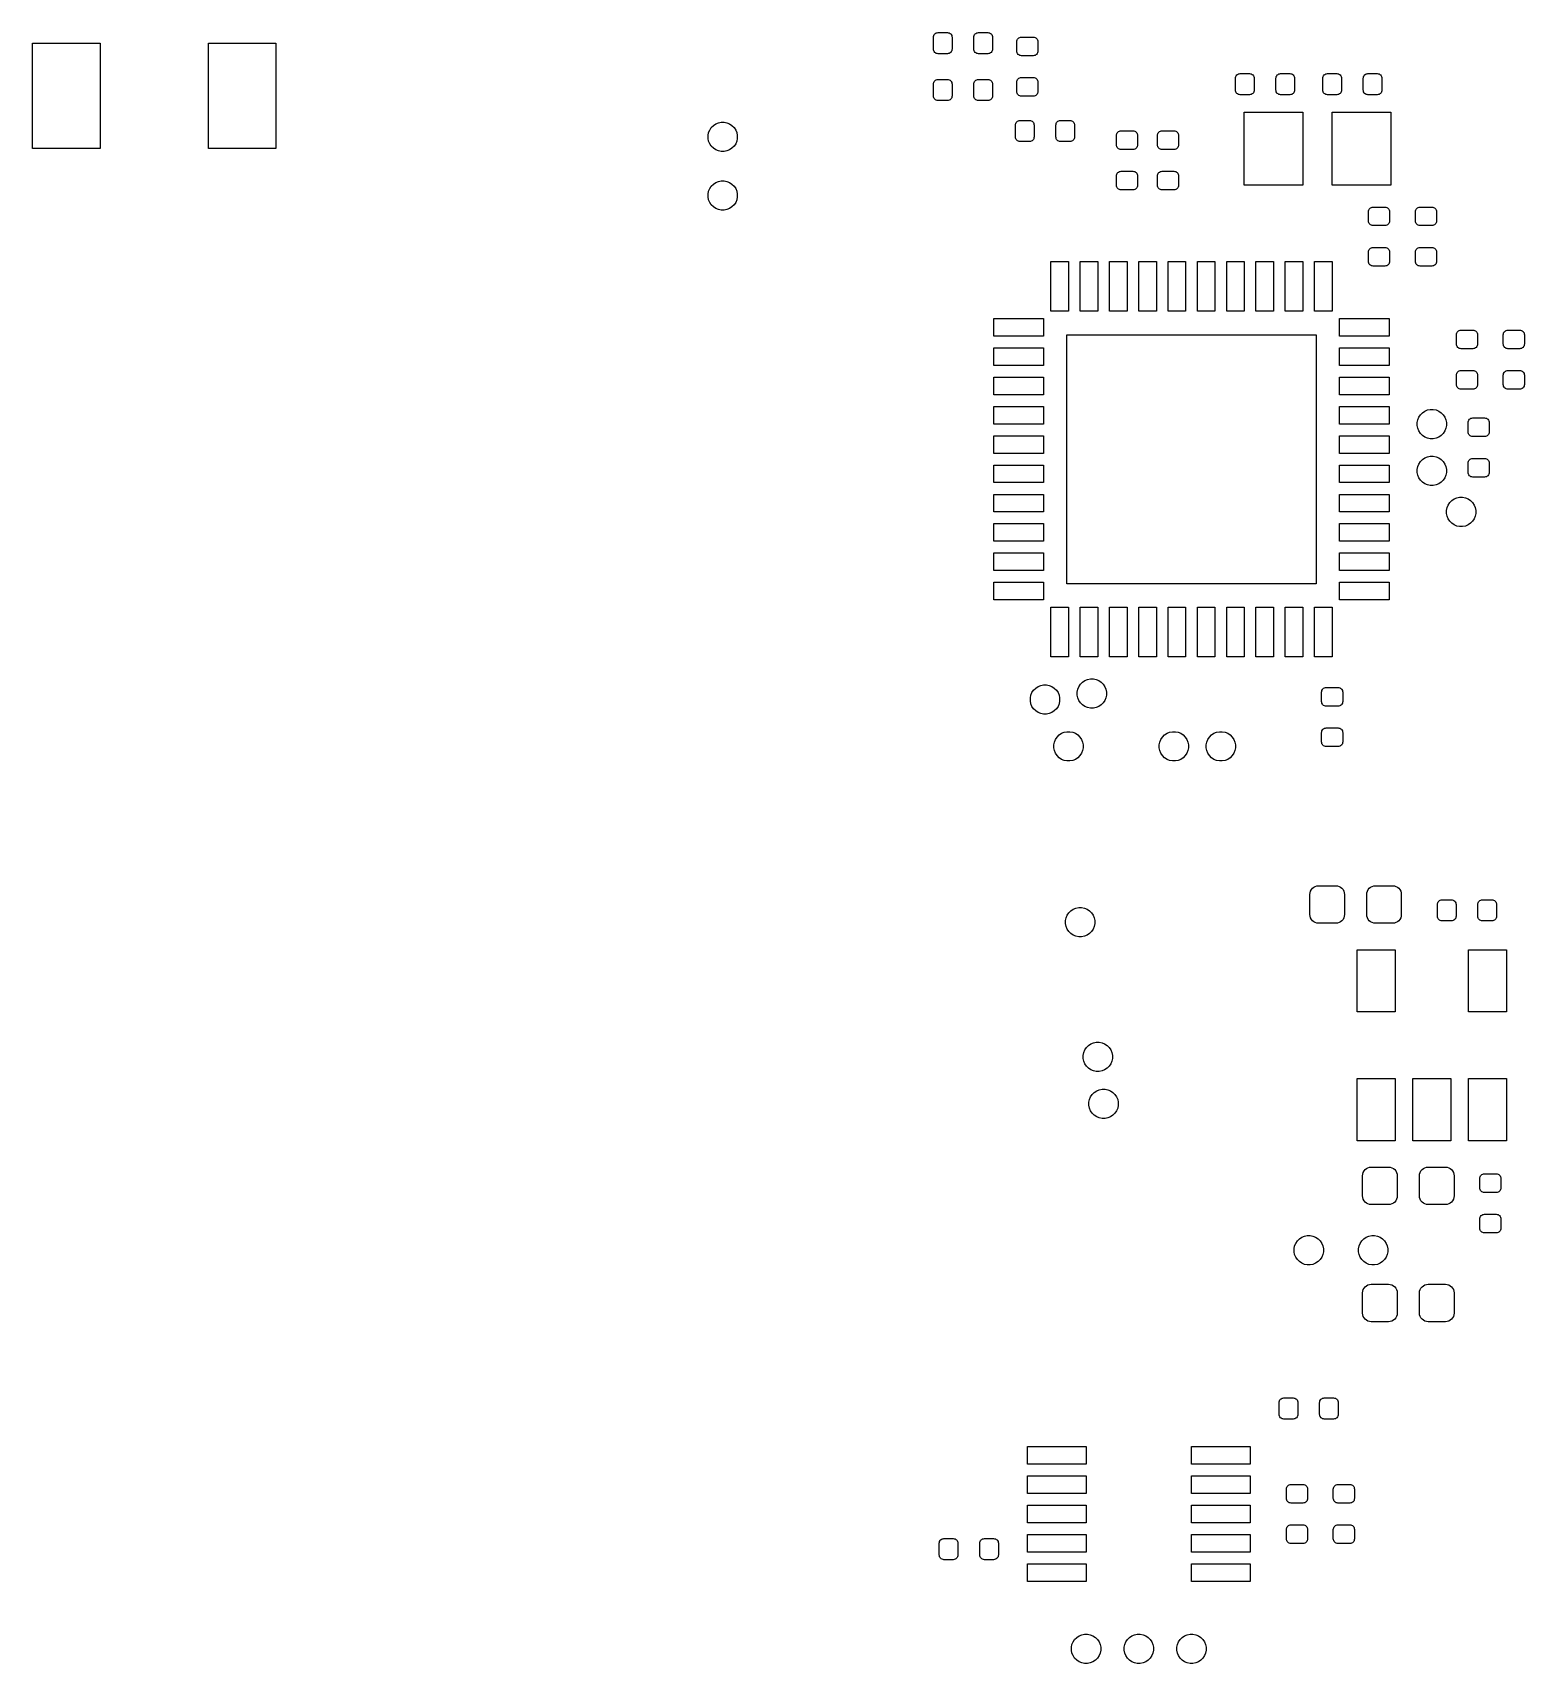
# Model space of a CAD drawing. Extents: x 168.7 to 194.2, y -134.1 to -106.2.
import ezdxf

# ---------------------------------------------------------------- set-up
doc = ezdxf.new("R2010")
doc.units = 0
doc.layers.add('BLACK', color=7, linetype='CONTINUOUS')

msp = doc.modelspace()

# ---------------------------------------------------------------- linework, layer by layer
at = {"layer": 'BLACK', "linetype": 'CONTINUOUS'}
for p, q in [((184.096, -106.299), (184.098, -106.284)), ((184.096, -106.5), (184.096, -106.299)), ((184.098, -106.284), (184.102, -106.269)), ((184.102, -106.269), (184.109, -106.255)), ((184.109, -106.255), (184.119, -106.243)), ((184.119, -106.243), (184.131, -106.233)), ((184.131, -106.233), (184.145, -106.226)), ((184.145, -106.226), (184.16, -106.222)), ((184.16, -106.222), (184.175, -106.22)), ((184.175, -106.22), (184.334, -106.22)), ((184.334, -106.22), (184.35, -106.222)), ((184.35, -106.222), (184.365, -106.226)), ((184.365, -106.226), (184.379, -106.233)), ((184.379, -106.233), (184.391, -106.243)), ((184.391, -106.243), (184.401, -106.255)), ((184.401, -106.255), (184.408, -106.269)), ((184.408, -106.269), (184.412, -106.284)), ((184.412, -106.284), (184.414, -106.299)), ((184.414, -106.299), (184.414, -106.5)), ((184.786, -106.299), (184.788, -106.284)), ((184.786, -106.5), (184.786, -106.299)), ((184.788, -106.284), (184.792, -106.269)), ((184.792, -106.269), (184.799, -106.255)), ((184.799, -106.255), (184.809, -106.243)), ((184.809, -106.243), (184.821, -106.233)), ((184.821, -106.233), (184.835, -106.226)), ((184.835, -106.226), (184.85, -106.222)), ((184.85, -106.222), (184.865, -106.22)), ((184.865, -106.22), (185.024, -106.22)), ((185.024, -106.22), (185.04, -106.222)), ((185.04, -106.222), (185.055, -106.226)), ((185.055, -106.226), (185.069, -106.233)), ((185.069, -106.233), (185.081, -106.243)), ((185.081, -106.243), (185.091, -106.255)), ((185.091, -106.255), (185.098, -106.269)), ((185.098, -106.269), (185.102, -106.284)), ((185.102, -106.284), (185.104, -106.299)), ((185.104, -106.299), (185.104, -106.5)), ((185.543, -106.319), (185.555, -106.309)), ((185.555, -106.309), (185.569, -106.302)), ((185.569, -106.302), (185.584, -106.298)), ((185.584, -106.298), (185.599, -106.296)), ((185.599, -106.296), (185.8, -106.296)), ((185.8, -106.296), (185.816, -106.298)), ((185.816, -106.298), (185.831, -106.302)), ((185.831, -106.302), (185.845, -106.309)), ((185.845, -106.309), (185.857, -106.319)), ((168.725, -108.2), (168.725, -106.4)), ((168.725, -106.4), (169.875, -106.4)), ((169.875, -106.4), (169.875, -108.2)), ((171.725, -108.2), (171.725, -106.4)), ((171.725, -106.4), (172.875, -106.4)), ((172.875, -106.4), (172.875, -108.2)), ((184.098, -106.516), (184.096, -106.5)), ((184.102, -106.531), (184.098, -106.516)), ((184.109, -106.545), (184.102, -106.531)), ((184.119, -106.557), (184.109, -106.545)), ((184.131, -106.567), (184.119, -106.557)), ((184.145, -106.574), (184.131, -106.567)), ((184.16, -106.578), (184.145, -106.574)), ((184.175, -106.58), (184.16, -106.578)), ((184.334, -106.58), (184.175, -106.58)), ((184.35, -106.578), (184.334, -106.58)), ((184.365, -106.574), (184.35, -106.578)), ((184.379, -106.567), (184.365, -106.574)), ((184.391, -106.557), (184.379, -106.567)), ((184.401, -106.545), (184.391, -106.557)), ((184.408, -106.531), (184.401, -106.545)), ((184.412, -106.516), (184.408, -106.531)), ((184.414, -106.5), (184.412, -106.516)), ((184.788, -106.516), (184.786, -106.5)), ((184.792, -106.531), (184.788, -106.516)), ((184.799, -106.545), (184.792, -106.531)), ((184.809, -106.557), (184.799, -106.545)), ((184.821, -106.567), (184.809, -106.557)), ((184.835, -106.574), (184.821, -106.567)), ((184.85, -106.578), (184.835, -106.574)), ((184.865, -106.58), (184.85, -106.578)), ((185.024, -106.58), (184.865, -106.58)), ((185.04, -106.578), (185.024, -106.58)), ((185.055, -106.574), (185.04, -106.578)), ((185.069, -106.567), (185.055, -106.574)), ((185.081, -106.557), (185.069, -106.567)), ((185.091, -106.545), (185.081, -106.557)), ((185.098, -106.531), (185.091, -106.545)), ((185.102, -106.516), (185.098, -106.531)), ((185.104, -106.5), (185.102, -106.516)), ((185.52, -106.375), (185.522, -106.36)), ((185.52, -106.534), (185.52, -106.375)), ((185.522, -106.55), (185.52, -106.534)), ((185.522, -106.36), (185.526, -106.345)), ((185.526, -106.565), (185.522, -106.55)), ((185.526, -106.345), (185.533, -106.331)), ((185.533, -106.579), (185.526, -106.565)), ((185.533, -106.331), (185.543, -106.319)), ((185.543, -106.591), (185.533, -106.579)), ((185.857, -106.319), (185.867, -106.331)), ((185.867, -106.579), (185.857, -106.591)), ((185.867, -106.331), (185.874, -106.345)), ((185.874, -106.565), (185.867, -106.579)), ((185.874, -106.345), (185.878, -106.36)), ((185.878, -106.55), (185.874, -106.565)), ((185.878, -106.36), (185.88, -106.375)), ((185.88, -106.534), (185.878, -106.55)), ((185.88, -106.375), (185.88, -106.534)), ((185.555, -106.601), (185.543, -106.591)), ((185.569, -106.608), (185.555, -106.601)), ((185.584, -106.612), (185.569, -106.608)), ((185.599, -106.614), (185.584, -106.612)), ((185.8, -106.614), (185.599, -106.614)), ((185.816, -106.612), (185.8, -106.614)), ((185.831, -106.608), (185.816, -106.612)), ((185.845, -106.601), (185.831, -106.608)), ((185.857, -106.591), (185.845, -106.601)), ((184.096, -107.099), (184.098, -107.084)), ((184.096, -107.3), (184.096, -107.099)), ((184.098, -107.084), (184.102, -107.069)), ((184.102, -107.069), (184.109, -107.055)), ((184.109, -107.055), (184.119, -107.043)), ((184.119, -107.043), (184.131, -107.033)), ((184.131, -107.033), (184.145, -107.026)), ((184.145, -107.026), (184.16, -107.022)), ((184.16, -107.022), (184.175, -107.02)), ((184.175, -107.02), (184.334, -107.02)), ((184.334, -107.02), (184.35, -107.022)), ((184.35, -107.022), (184.365, -107.026)), ((184.365, -107.026), (184.379, -107.033)), ((184.379, -107.033), (184.391, -107.043)), ((184.391, -107.043), (184.401, -107.055)), ((184.401, -107.055), (184.408, -107.069)), ((184.408, -107.069), (184.412, -107.084)), ((184.412, -107.084), (184.414, -107.099)), ((184.414, -107.099), (184.414, -107.3)), ((184.786, -107.099), (184.788, -107.084)), ((184.786, -107.3), (184.786, -107.099)), ((184.788, -107.084), (184.792, -107.069)), ((184.792, -107.069), (184.799, -107.055)), ((184.799, -107.055), (184.809, -107.043)), ((184.809, -107.043), (184.821, -107.033)), ((184.821, -107.033), (184.835, -107.026)), ((184.835, -107.026), (184.85, -107.022)), ((184.85, -107.022), (184.865, -107.02)), ((184.865, -107.02), (185.024, -107.02)), ((185.024, -107.02), (185.04, -107.022)), ((185.04, -107.022), (185.055, -107.026)), ((185.055, -107.026), (185.069, -107.033)), ((185.069, -107.033), (185.081, -107.043)), ((185.081, -107.043), (185.091, -107.055)), ((185.091, -107.055), (185.098, -107.069)), ((185.098, -107.069), (185.102, -107.084)), ((185.102, -107.084), (185.104, -107.099)), ((185.104, -107.099), (185.104, -107.3)), ((185.52, -107.066), (185.522, -107.05)), ((185.52, -107.224), (185.52, -107.066)), ((185.522, -107.05), (185.526, -107.035)), ((185.526, -107.035), (185.533, -107.021)), ((185.533, -107.021), (185.543, -107.009)), ((185.543, -107.009), (185.555, -106.999)), ((185.555, -106.999), (185.569, -106.992)), ((185.569, -106.992), (185.584, -106.988)), ((185.584, -106.988), (185.599, -106.986)), ((185.599, -106.986), (185.8, -106.986)), ((185.8, -106.986), (185.816, -106.988)), ((185.816, -106.988), (185.831, -106.992)), ((185.831, -106.992), (185.845, -106.999)), ((185.845, -106.999), (185.857, -107.009)), ((185.857, -107.009), (185.867, -107.021)), ((185.867, -107.021), (185.874, -107.035)), ((185.874, -107.035), (185.878, -107.05)), ((185.878, -107.05), (185.88, -107.066)), ((185.88, -107.066), (185.88, -107.224)), ((189.251, -106.999), (189.253, -106.984)), ((189.251, -107.2), (189.251, -106.999)), ((189.253, -106.984), (189.257, -106.969)), ((189.257, -106.969), (189.264, -106.955)), ((189.264, -106.955), (189.274, -106.943)), ((189.274, -106.943), (189.286, -106.933)), ((189.286, -106.933), (189.3, -106.926)), ((189.3, -106.926), (189.315, -106.922)), ((189.315, -106.922), (189.331, -106.92)), ((189.331, -106.92), (189.489, -106.92)), ((189.489, -106.92), (189.505, -106.922)), ((189.505, -106.922), (189.52, -106.926)), ((189.52, -106.926), (189.534, -106.933)), ((189.534, -106.933), (189.546, -106.943)), ((189.546, -106.943), (189.556, -106.955)), ((189.556, -106.955), (189.563, -106.969)), ((189.563, -106.969), (189.567, -106.984)), ((189.567, -106.984), (189.569, -106.999)), ((189.569, -106.999), (189.569, -107.2)), ((189.941, -106.999), (189.943, -106.984)), ((189.941, -107.2), (189.941, -106.999)), ((189.943, -106.984), (189.947, -106.969)), ((189.947, -106.969), (189.954, -106.955)), ((189.954, -106.955), (189.964, -106.943)), ((189.964, -106.943), (189.976, -106.933)), ((189.976, -106.933), (189.99, -106.926)), ((189.99, -106.926), (190.005, -106.922)), ((190.005, -106.922), (190.02, -106.92)), ((190.02, -106.92), (190.179, -106.92)), ((190.179, -106.92), (190.195, -106.922)), ((190.195, -106.922), (190.21, -106.926)), ((190.21, -106.926), (190.224, -106.933)), ((190.224, -106.933), (190.236, -106.943)), ((190.236, -106.943), (190.246, -106.955)), ((190.246, -106.955), (190.253, -106.969)), ((190.253, -106.969), (190.257, -106.984)), ((190.257, -106.984), (190.259, -106.999)), ((190.259, -106.999), (190.259, -107.2)), ((190.741, -106.999), (190.743, -106.984)), ((190.741, -107.2), (190.741, -106.999)), ((190.743, -106.984), (190.747, -106.969)), ((190.747, -106.969), (190.754, -106.955)), ((190.754, -106.955), (190.764, -106.943)), ((190.764, -106.943), (190.776, -106.933)), ((190.776, -106.933), (190.79, -106.926)), ((190.79, -106.926), (190.805, -106.922)), ((190.805, -106.922), (190.82, -106.92)), ((190.82, -106.92), (190.98, -106.92)), ((190.98, -106.92), (190.995, -106.922)), ((190.995, -106.922), (191.01, -106.926)), ((191.01, -106.926), (191.024, -106.933)), ((191.024, -106.933), (191.036, -106.943)), ((191.036, -106.943), (191.046, -106.955)), ((191.046, -106.955), (191.053, -106.969)), ((191.053, -106.969), (191.057, -106.984)), ((191.057, -106.984), (191.059, -106.999)), ((191.059, -106.999), (191.059, -107.2)), ((191.431, -106.999), (191.433, -106.984)), ((191.431, -107.2), (191.431, -106.999)), ((191.433, -106.984), (191.437, -106.969)), ((191.437, -106.969), (191.444, -106.955)), ((191.444, -106.955), (191.454, -106.943)), ((191.454, -106.943), (191.466, -106.933)), ((191.466, -106.933), (191.48, -106.926)), ((191.48, -106.926), (191.495, -106.922)), ((191.495, -106.922), (191.51, -106.92)), ((191.51, -106.92), (191.669, -106.92)), ((191.669, -106.92), (191.685, -106.922)), ((191.685, -106.922), (191.7, -106.926)), ((191.7, -106.926), (191.714, -106.933)), ((191.714, -106.933), (191.726, -106.943)), ((191.726, -106.943), (191.736, -106.955)), ((191.736, -106.955), (191.743, -106.969)), ((191.743, -106.969), (191.747, -106.984)), ((191.747, -106.984), (191.749, -106.999)), ((191.749, -106.999), (191.749, -107.2)), ((184.098, -107.316), (184.096, -107.3)), ((184.102, -107.331), (184.098, -107.316)), ((184.109, -107.345), (184.102, -107.331)), ((184.119, -107.357), (184.109, -107.345)), ((184.131, -107.367), (184.119, -107.357)), ((184.145, -107.374), (184.131, -107.367)), ((184.16, -107.378), (184.145, -107.374)), ((184.175, -107.38), (184.16, -107.378)), ((184.334, -107.38), (184.175, -107.38)), ((184.35, -107.378), (184.334, -107.38)), ((184.365, -107.374), (184.35, -107.378)), ((184.379, -107.367), (184.365, -107.374)), ((184.391, -107.357), (184.379, -107.367)), ((184.401, -107.345), (184.391, -107.357)), ((184.408, -107.331), (184.401, -107.345)), ((184.412, -107.316), (184.408, -107.331)), ((184.414, -107.3), (184.412, -107.316)), ((184.788, -107.316), (184.786, -107.3)), ((184.792, -107.331), (184.788, -107.316)), ((184.799, -107.345), (184.792, -107.331)), ((184.809, -107.357), (184.799, -107.345)), ((184.821, -107.367), (184.809, -107.357)), ((184.835, -107.374), (184.821, -107.367)), ((184.85, -107.378), (184.835, -107.374)), ((184.865, -107.38), (184.85, -107.378)), ((185.024, -107.38), (184.865, -107.38)), ((185.04, -107.378), (185.024, -107.38)), ((185.055, -107.374), (185.04, -107.378)), ((185.069, -107.367), (185.055, -107.374)), ((185.081, -107.357), (185.069, -107.367)), ((185.091, -107.345), (185.081, -107.357)), ((185.098, -107.331), (185.091, -107.345)), ((185.102, -107.316), (185.098, -107.331)), ((185.104, -107.3), (185.102, -107.316)), ((185.522, -107.24), (185.52, -107.224)), ((185.526, -107.255), (185.522, -107.24)), ((185.533, -107.269), (185.526, -107.255)), ((185.543, -107.281), (185.533, -107.269)), ((185.555, -107.291), (185.543, -107.281)), ((185.569, -107.298), (185.555, -107.291)), ((185.584, -107.302), (185.569, -107.298)), ((185.599, -107.304), (185.584, -107.302)), ((185.8, -107.304), (185.599, -107.304)), ((185.816, -107.302), (185.8, -107.304)), ((185.831, -107.298), (185.816, -107.302)), ((185.845, -107.291), (185.831, -107.298)), ((185.857, -107.281), (185.845, -107.291)), ((185.867, -107.269), (185.857, -107.281)), ((185.874, -107.255), (185.867, -107.269)), ((185.878, -107.24), (185.874, -107.255)), ((185.88, -107.224), (185.878, -107.24)), ((189.253, -107.216), (189.251, -107.2)), ((189.257, -107.231), (189.253, -107.216)), ((189.264, -107.245), (189.257, -107.231)), ((189.274, -107.257), (189.264, -107.245)), ((189.286, -107.267), (189.274, -107.257)), ((189.3, -107.274), (189.286, -107.267)), ((189.315, -107.278), (189.3, -107.274)), ((189.331, -107.28), (189.315, -107.278)), ((189.489, -107.28), (189.331, -107.28)), ((189.505, -107.278), (189.489, -107.28)), ((189.52, -107.274), (189.505, -107.278)), ((189.534, -107.267), (189.52, -107.274)), ((189.546, -107.257), (189.534, -107.267)), ((189.556, -107.245), (189.546, -107.257)), ((189.563, -107.231), (189.556, -107.245)), ((189.567, -107.216), (189.563, -107.231)), ((189.569, -107.2), (189.567, -107.216)), ((189.943, -107.216), (189.941, -107.2)), ((189.947, -107.231), (189.943, -107.216)), ((189.954, -107.245), (189.947, -107.231)), ((189.964, -107.257), (189.954, -107.245)), ((189.976, -107.267), (189.964, -107.257)), ((189.99, -107.274), (189.976, -107.267)), ((190.005, -107.278), (189.99, -107.274)), ((190.02, -107.28), (190.005, -107.278)), ((190.179, -107.28), (190.02, -107.28)), ((190.195, -107.278), (190.179, -107.28)), ((190.21, -107.274), (190.195, -107.278)), ((190.224, -107.267), (190.21, -107.274)), ((190.236, -107.257), (190.224, -107.267)), ((190.246, -107.245), (190.236, -107.257)), ((190.253, -107.231), (190.246, -107.245)), ((190.257, -107.216), (190.253, -107.231)), ((190.259, -107.2), (190.257, -107.216)), ((190.743, -107.216), (190.741, -107.2)), ((190.747, -107.231), (190.743, -107.216)), ((190.754, -107.245), (190.747, -107.231)), ((190.764, -107.257), (190.754, -107.245)), ((190.776, -107.267), (190.764, -107.257)), ((190.79, -107.274), (190.776, -107.267)), ((190.805, -107.278), (190.79, -107.274)), ((190.82, -107.28), (190.805, -107.278)), ((190.98, -107.28), (190.82, -107.28)), ((190.995, -107.278), (190.98, -107.28)), ((191.01, -107.274), (190.995, -107.278)), ((191.024, -107.267), (191.01, -107.274)), ((191.036, -107.257), (191.024, -107.267)), ((191.046, -107.245), (191.036, -107.257)), ((191.053, -107.231), (191.046, -107.245)), ((191.057, -107.216), (191.053, -107.231)), ((191.059, -107.2), (191.057, -107.216)), ((191.433, -107.216), (191.431, -107.2)), ((191.437, -107.231), (191.433, -107.216)), ((191.444, -107.245), (191.437, -107.231)), ((191.454, -107.257), (191.444, -107.245)), ((191.466, -107.267), (191.454, -107.257)), ((191.48, -107.274), (191.466, -107.267)), ((191.495, -107.278), (191.48, -107.274)), ((191.51, -107.28), (191.495, -107.278)), ((191.669, -107.28), (191.51, -107.28)), ((191.685, -107.278), (191.669, -107.28)), ((191.7, -107.274), (191.685, -107.278)), ((191.714, -107.267), (191.7, -107.274)), ((191.726, -107.257), (191.714, -107.267)), ((191.736, -107.245), (191.726, -107.257)), ((191.743, -107.231), (191.736, -107.245)), ((191.747, -107.216), (191.743, -107.231)), ((191.749, -107.2), (191.747, -107.216)), ((189.4, -108.825), (189.4, -107.575)), ((189.4, -107.575), (190.4, -107.575)), ((190.4, -107.575), (190.4, -108.825)), ((190.9, -108.825), (190.9, -107.575)), ((190.9, -107.575), (191.9, -107.575)), ((191.9, -107.575), (191.9, -108.825)), ((180.25, -107.975), (180.26, -107.927)), ((180.25, -108.025), (180.25, -107.975)), ((180.26, -107.927), (180.278, -107.882)), ((180.278, -107.882), (180.306, -107.841)), ((180.306, -107.841), (180.341, -107.806)), ((180.341, -107.806), (180.382, -107.778)), ((180.382, -107.778), (180.427, -107.76)), ((180.427, -107.76), (180.475, -107.75)), ((180.475, -107.75), (180.525, -107.75)), ((180.525, -107.75), (180.573, -107.76)), ((180.573, -107.76), (180.618, -107.778)), ((180.618, -107.778), (180.659, -107.806)), ((180.659, -107.806), (180.694, -107.841)), ((180.694, -107.841), (180.722, -107.882)), ((180.722, -107.882), (180.74, -107.927)), ((180.74, -107.927), (180.75, -107.975)), ((180.75, -107.975), (180.75, -108.025)), ((185.496, -107.799), (185.498, -107.784)), ((185.496, -108), (185.496, -107.799)), ((185.498, -107.784), (185.502, -107.769)), ((185.502, -107.769), (185.509, -107.755)), ((185.509, -107.755), (185.519, -107.743)), ((185.519, -107.743), (185.531, -107.733)), ((185.531, -107.733), (185.545, -107.726)), ((185.545, -107.726), (185.56, -107.722)), ((185.56, -107.722), (185.576, -107.72)), ((185.576, -107.72), (185.734, -107.72)), ((185.734, -107.72), (185.75, -107.722)), ((185.75, -107.722), (185.765, -107.726)), ((185.765, -107.726), (185.779, -107.733)), ((185.779, -107.733), (185.791, -107.743)), ((185.791, -107.743), (185.801, -107.755)), ((185.801, -107.755), (185.808, -107.769)), ((185.808, -107.769), (185.812, -107.784)), ((185.812, -107.784), (185.814, -107.799)), ((185.814, -107.799), (185.814, -108)), ((186.186, -107.799), (186.188, -107.784)), ((186.186, -108), (186.186, -107.799)), ((186.188, -107.784), (186.192, -107.769)), ((186.192, -107.769), (186.199, -107.755)), ((186.199, -107.755), (186.209, -107.743)), ((186.209, -107.743), (186.221, -107.733)), ((186.221, -107.733), (186.235, -107.726)), ((186.235, -107.726), (186.25, -107.722)), ((186.25, -107.722), (186.266, -107.72)), ((186.266, -107.72), (186.424, -107.72)), ((186.424, -107.72), (186.44, -107.722)), ((186.44, -107.722), (186.455, -107.726)), ((186.455, -107.726), (186.469, -107.733)), ((186.469, -107.733), (186.481, -107.743)), ((186.481, -107.743), (186.491, -107.755)), ((186.491, -107.755), (186.498, -107.769)), ((186.498, -107.769), (186.502, -107.784)), ((186.502, -107.784), (186.504, -107.799)), ((186.504, -107.799), (186.504, -108)), ((187.22, -107.975), (187.222, -107.96)), ((187.22, -108.134), (187.22, -107.975)), ((187.222, -107.96), (187.226, -107.945)), ((187.226, -107.945), (187.233, -107.931)), ((187.233, -107.931), (187.243, -107.919)), ((187.243, -107.919), (187.255, -107.909)), ((187.255, -107.909), (187.269, -107.902)), ((187.269, -107.902), (187.284, -107.898)), ((187.284, -107.898), (187.299, -107.896)), ((187.299, -107.896), (187.5, -107.896)), ((187.5, -107.896), (187.516, -107.898)), ((187.516, -107.898), (187.531, -107.902)), ((187.531, -107.902), (187.545, -107.909)), ((187.545, -107.909), (187.557, -107.919)), ((187.557, -107.919), (187.567, -107.931)), ((187.567, -107.931), (187.574, -107.945)), ((187.574, -107.945), (187.578, -107.96)), ((187.578, -107.96), (187.58, -107.975)), ((187.58, -107.975), (187.58, -108.134)), ((187.92, -107.975), (187.922, -107.96)), ((187.92, -108.134), (187.92, -107.975)), ((187.922, -107.96), (187.926, -107.945)), ((187.926, -107.945), (187.933, -107.931)), ((187.933, -107.931), (187.943, -107.919)), ((187.943, -107.919), (187.955, -107.909)), ((187.955, -107.909), (187.969, -107.902)), ((187.969, -107.902), (187.984, -107.898)), ((187.984, -107.898), (187.999, -107.896)), ((187.999, -107.896), (188.201, -107.896)), ((188.201, -107.896), (188.216, -107.898)), ((188.216, -107.898), (188.231, -107.902)), ((188.231, -107.902), (188.245, -107.909)), ((188.245, -107.909), (188.257, -107.919)), ((188.257, -107.919), (188.267, -107.931)), ((188.267, -107.931), (188.274, -107.945)), ((188.274, -107.945), (188.278, -107.96)), ((188.278, -107.96), (188.28, -107.975)), ((188.28, -107.975), (188.28, -108.134)), ((169.875, -108.2), (168.725, -108.2)), ((172.875, -108.2), (171.725, -108.2)), ((180.26, -108.073), (180.25, -108.025)), ((180.278, -108.118), (180.26, -108.073)), ((180.306, -108.159), (180.278, -108.118)), ((180.341, -108.194), (180.306, -108.159)), ((180.382, -108.222), (180.341, -108.194)), ((180.427, -108.24), (180.382, -108.222)), ((180.475, -108.25), (180.427, -108.24)), ((180.525, -108.25), (180.475, -108.25)), ((180.573, -108.24), (180.525, -108.25)), ((180.618, -108.222), (180.573, -108.24)), ((180.659, -108.194), (180.618, -108.222)), ((180.694, -108.159), (180.659, -108.194)), ((180.722, -108.118), (180.694, -108.159)), ((180.74, -108.073), (180.722, -108.118)), ((180.75, -108.025), (180.74, -108.073)), ((185.498, -108.016), (185.496, -108)), ((185.502, -108.031), (185.498, -108.016)), ((185.509, -108.045), (185.502, -108.031)), ((185.519, -108.057), (185.509, -108.045)), ((185.531, -108.067), (185.519, -108.057)), ((185.545, -108.074), (185.531, -108.067)), ((185.56, -108.078), (185.545, -108.074)), ((185.576, -108.08), (185.56, -108.078)), ((185.734, -108.08), (185.576, -108.08)), ((185.75, -108.078), (185.734, -108.08)), ((185.765, -108.074), (185.75, -108.078)), ((185.779, -108.067), (185.765, -108.074)), ((185.791, -108.057), (185.779, -108.067)), ((185.801, -108.045), (185.791, -108.057)), ((185.808, -108.031), (185.801, -108.045)), ((185.812, -108.016), (185.808, -108.031)), ((185.814, -108), (185.812, -108.016)), ((186.188, -108.016), (186.186, -108)), ((186.192, -108.031), (186.188, -108.016)), ((186.199, -108.045), (186.192, -108.031)), ((186.209, -108.057), (186.199, -108.045)), ((186.221, -108.067), (186.209, -108.057)), ((186.235, -108.074), (186.221, -108.067)), ((186.25, -108.078), (186.235, -108.074)), ((186.266, -108.08), (186.25, -108.078)), ((186.424, -108.08), (186.266, -108.08)), ((186.44, -108.078), (186.424, -108.08)), ((186.455, -108.074), (186.44, -108.078)), ((186.469, -108.067), (186.455, -108.074)), ((186.481, -108.057), (186.469, -108.067)), ((186.491, -108.045), (186.481, -108.057)), ((186.498, -108.031), (186.491, -108.045)), ((186.502, -108.016), (186.498, -108.031)), ((186.504, -108), (186.502, -108.016)), ((187.222, -108.15), (187.22, -108.134)), ((187.226, -108.165), (187.222, -108.15)), ((187.233, -108.179), (187.226, -108.165)), ((187.243, -108.191), (187.233, -108.179)), ((187.255, -108.201), (187.243, -108.191)), ((187.269, -108.208), (187.255, -108.201)), ((187.284, -108.212), (187.269, -108.208)), ((187.299, -108.214), (187.284, -108.212)), ((187.5, -108.214), (187.299, -108.214)), ((187.516, -108.212), (187.5, -108.214)), ((187.531, -108.208), (187.516, -108.212)), ((187.545, -108.201), (187.531, -108.208)), ((187.557, -108.191), (187.545, -108.201)), ((187.567, -108.179), (187.557, -108.191)), ((187.574, -108.165), (187.567, -108.179)), ((187.578, -108.15), (187.574, -108.165)), ((187.58, -108.134), (187.578, -108.15)), ((187.922, -108.15), (187.92, -108.134)), ((187.926, -108.165), (187.922, -108.15)), ((187.933, -108.179), (187.926, -108.165)), ((187.943, -108.191), (187.933, -108.179)), ((187.955, -108.201), (187.943, -108.191)), ((187.969, -108.208), (187.955, -108.201)), ((187.984, -108.212), (187.969, -108.208)), ((187.999, -108.214), (187.984, -108.212)), ((188.201, -108.214), (187.999, -108.214)), ((188.216, -108.212), (188.201, -108.214)), ((188.231, -108.208), (188.216, -108.212)), ((188.245, -108.201), (188.231, -108.208)), ((188.257, -108.191), (188.245, -108.201)), ((188.267, -108.179), (188.257, -108.191)), ((188.274, -108.165), (188.267, -108.179)), ((188.278, -108.15), (188.274, -108.165)), ((188.28, -108.134), (188.278, -108.15)), ((180.306, -108.841), (180.341, -108.806)), ((180.341, -108.806), (180.382, -108.778)), ((180.382, -108.778), (180.427, -108.76)), ((180.427, -108.76), (180.475, -108.75)), ((180.475, -108.75), (180.525, -108.75)), ((180.525, -108.75), (180.573, -108.76)), ((180.573, -108.76), (180.618, -108.778)), ((180.618, -108.778), (180.659, -108.806)), ((180.659, -108.806), (180.694, -108.841)), ((187.22, -108.665), (187.222, -108.65)), ((187.22, -108.825), (187.22, -108.665)), ((187.222, -108.65), (187.226, -108.635)), ((187.226, -108.635), (187.233, -108.621)), ((187.233, -108.621), (187.243, -108.609)), ((187.243, -108.609), (187.255, -108.599)), ((187.255, -108.599), (187.269, -108.592)), ((187.269, -108.592), (187.284, -108.588)), ((187.284, -108.588), (187.299, -108.586)), ((187.299, -108.586), (187.5, -108.586)), ((187.5, -108.586), (187.516, -108.588)), ((187.516, -108.588), (187.531, -108.592)), ((187.531, -108.592), (187.545, -108.599)), ((187.545, -108.599), (187.557, -108.609)), ((187.557, -108.609), (187.567, -108.621)), ((187.567, -108.621), (187.574, -108.635)), ((187.574, -108.635), (187.578, -108.65)), ((187.578, -108.65), (187.58, -108.665)), ((187.58, -108.665), (187.58, -108.825)), ((187.92, -108.665), (187.922, -108.65)), ((187.92, -108.825), (187.92, -108.665)), ((187.922, -108.65), (187.926, -108.635)), ((187.926, -108.635), (187.933, -108.621)), ((187.933, -108.621), (187.943, -108.609)), ((187.943, -108.609), (187.955, -108.599)), ((187.955, -108.599), (187.969, -108.592)), ((187.969, -108.592), (187.984, -108.588)), ((187.984, -108.588), (187.999, -108.586)), ((187.999, -108.586), (188.201, -108.586)), ((188.201, -108.586), (188.216, -108.588)), ((188.216, -108.588), (188.231, -108.592)), ((188.231, -108.592), (188.245, -108.599)), ((188.245, -108.599), (188.257, -108.609)), ((188.257, -108.609), (188.267, -108.621)), ((188.267, -108.621), (188.274, -108.635)), ((188.274, -108.635), (188.278, -108.65)), ((188.278, -108.65), (188.28, -108.665)), ((188.28, -108.665), (188.28, -108.825)), ((180.25, -108.975), (180.26, -108.927)), ((180.25, -109.025), (180.25, -108.975)), ((180.26, -109.073), (180.25, -109.025)), ((180.26, -108.927), (180.278, -108.882)), ((180.278, -109.118), (180.26, -109.073)), ((180.278, -108.882), (180.306, -108.841)), ((180.694, -108.841), (180.722, -108.882)), ((180.722, -108.882), (180.74, -108.927)), ((180.74, -109.073), (180.722, -109.118)), ((180.74, -108.927), (180.75, -108.975)), ((180.75, -109.025), (180.74, -109.073)), ((180.75, -108.975), (180.75, -109.025)), ((187.222, -108.84), (187.22, -108.825)), ((187.226, -108.855), (187.222, -108.84)), ((187.233, -108.869), (187.226, -108.855)), ((187.243, -108.881), (187.233, -108.869)), ((187.255, -108.891), (187.243, -108.881)), ((187.269, -108.898), (187.255, -108.891)), ((187.284, -108.902), (187.269, -108.898)), ((187.299, -108.904), (187.284, -108.902)), ((187.5, -108.904), (187.299, -108.904)), ((187.516, -108.902), (187.5, -108.904)), ((187.531, -108.898), (187.516, -108.902)), ((187.545, -108.891), (187.531, -108.898)), ((187.557, -108.881), (187.545, -108.891)), ((187.567, -108.869), (187.557, -108.881)), ((187.574, -108.855), (187.567, -108.869)), ((187.578, -108.84), (187.574, -108.855)), ((187.58, -108.825), (187.578, -108.84)), ((187.922, -108.84), (187.92, -108.825)), ((187.926, -108.855), (187.922, -108.84)), ((187.933, -108.869), (187.926, -108.855)), ((187.943, -108.881), (187.933, -108.869)), ((187.955, -108.891), (187.943, -108.881)), ((187.969, -108.898), (187.955, -108.891)), ((187.984, -108.902), (187.969, -108.898)), ((187.999, -108.904), (187.984, -108.902)), ((188.201, -108.904), (187.999, -108.904)), ((188.216, -108.902), (188.201, -108.904)), ((188.231, -108.898), (188.216, -108.902)), ((188.245, -108.891), (188.231, -108.898)), ((188.257, -108.881), (188.245, -108.891)), ((188.267, -108.869), (188.257, -108.881)), ((188.274, -108.855), (188.267, -108.869)), ((188.278, -108.84), (188.274, -108.855)), ((188.28, -108.825), (188.278, -108.84)), ((190.4, -108.825), (189.4, -108.825)), ((191.9, -108.825), (190.9, -108.825)), ((180.306, -109.159), (180.278, -109.118)), ((180.341, -109.194), (180.306, -109.159)), ((180.382, -109.222), (180.341, -109.194)), ((180.427, -109.24), (180.382, -109.222)), ((180.475, -109.25), (180.427, -109.24)), ((180.525, -109.25), (180.475, -109.25)), ((180.573, -109.24), (180.525, -109.25)), ((180.618, -109.222), (180.573, -109.24)), ((180.659, -109.194), (180.618, -109.222)), ((180.694, -109.159), (180.659, -109.194)), ((180.722, -109.118), (180.694, -109.159)), ((191.52, -109.275), (191.522, -109.26)), ((191.52, -109.434), (191.52, -109.275)), ((191.522, -109.26), (191.526, -109.245)), ((191.526, -109.245), (191.533, -109.231)), ((191.533, -109.231), (191.543, -109.219)), ((191.543, -109.219), (191.555, -109.209)), ((191.555, -109.209), (191.569, -109.202)), ((191.569, -109.202), (191.584, -109.198)), ((191.584, -109.198), (191.599, -109.196)), ((191.599, -109.196), (191.8, -109.196)), ((191.8, -109.196), (191.816, -109.198)), ((191.816, -109.198), (191.831, -109.202)), ((191.831, -109.202), (191.845, -109.209)), ((191.845, -109.209), (191.857, -109.219)), ((191.857, -109.219), (191.867, -109.231)), ((191.867, -109.231), (191.874, -109.245)), ((191.874, -109.245), (191.878, -109.26)), ((191.878, -109.26), (191.88, -109.275)), ((191.88, -109.275), (191.88, -109.434)), ((192.32, -109.275), (192.322, -109.26)), ((192.32, -109.434), (192.32, -109.275)), ((192.322, -109.26), (192.326, -109.245)), ((192.326, -109.245), (192.333, -109.231)), ((192.333, -109.231), (192.343, -109.219)), ((192.343, -109.219), (192.355, -109.209)), ((192.355, -109.209), (192.369, -109.202)), ((192.369, -109.202), (192.384, -109.198)), ((192.384, -109.198), (192.399, -109.196)), ((192.399, -109.196), (192.6, -109.196)), ((192.6, -109.196), (192.616, -109.198)), ((192.616, -109.198), (192.631, -109.202)), ((192.631, -109.202), (192.645, -109.209)), ((192.645, -109.209), (192.657, -109.219)), ((192.657, -109.219), (192.667, -109.231)), ((192.667, -109.231), (192.674, -109.245)), ((192.674, -109.245), (192.678, -109.26)), ((192.678, -109.26), (192.68, -109.275)), ((192.68, -109.275), (192.68, -109.434)), ((191.522, -109.45), (191.52, -109.434)), ((191.526, -109.465), (191.522, -109.45)), ((191.533, -109.479), (191.526, -109.465)), ((191.543, -109.491), (191.533, -109.479)), ((191.555, -109.501), (191.543, -109.491)), ((191.569, -109.508), (191.555, -109.501)), ((191.584, -109.512), (191.569, -109.508)), ((191.599, -109.514), (191.584, -109.512)), ((191.8, -109.514), (191.599, -109.514)), ((191.816, -109.512), (191.8, -109.514)), ((191.831, -109.508), (191.816, -109.512)), ((191.845, -109.501), (191.831, -109.508)), ((191.857, -109.491), (191.845, -109.501)), ((191.867, -109.479), (191.857, -109.491)), ((191.874, -109.465), (191.867, -109.479)), ((191.878, -109.45), (191.874, -109.465)), ((191.88, -109.434), (191.878, -109.45)), ((192.322, -109.45), (192.32, -109.434)), ((192.326, -109.465), (192.322, -109.45)), ((192.333, -109.479), (192.326, -109.465)), ((192.343, -109.491), (192.333, -109.479)), ((192.355, -109.501), (192.343, -109.491)), ((192.369, -109.508), (192.355, -109.501)), ((192.384, -109.512), (192.369, -109.508)), ((192.399, -109.514), (192.384, -109.512)), ((192.6, -109.514), (192.399, -109.514)), ((192.616, -109.512), (192.6, -109.514)), ((192.631, -109.508), (192.616, -109.512)), ((192.645, -109.501), (192.631, -109.508)), ((192.657, -109.491), (192.645, -109.501)), ((192.667, -109.479), (192.657, -109.491)), ((192.674, -109.465), (192.667, -109.479)), ((192.678, -109.45), (192.674, -109.465)), ((192.68, -109.434), (192.678, -109.45)), ((191.526, -109.935), (191.533, -109.921)), ((191.533, -109.921), (191.543, -109.909)), ((191.543, -109.909), (191.555, -109.899)), ((191.555, -109.899), (191.569, -109.892)), ((191.569, -109.892), (191.584, -109.888)), ((191.584, -109.888), (191.599, -109.886)), ((191.599, -109.886), (191.8, -109.886)), ((191.8, -109.886), (191.816, -109.888)), ((191.816, -109.888), (191.831, -109.892)), ((191.831, -109.892), (191.845, -109.899)), ((191.845, -109.899), (191.857, -109.909)), ((191.857, -109.909), (191.867, -109.921)), ((191.867, -109.921), (191.874, -109.935)), ((192.326, -109.935), (192.333, -109.921)), ((192.333, -109.921), (192.343, -109.909)), ((192.343, -109.909), (192.355, -109.899)), ((192.355, -109.899), (192.369, -109.892)), ((192.369, -109.892), (192.384, -109.888)), ((192.384, -109.888), (192.399, -109.886)), ((192.399, -109.886), (192.6, -109.886)), ((192.6, -109.886), (192.616, -109.888)), ((192.616, -109.888), (192.631, -109.892)), ((192.631, -109.892), (192.645, -109.899)), ((192.645, -109.899), (192.657, -109.909)), ((192.657, -109.909), (192.667, -109.921)), ((192.667, -109.921), (192.674, -109.935)), ((186.1, -110.975), (186.1, -110.125)), ((186.1, -110.125), (186.4, -110.125)), ((186.4, -110.125), (186.4, -110.975)), ((186.6, -110.975), (186.6, -110.125)), ((186.6, -110.125), (186.9, -110.125)), ((186.9, -110.125), (186.9, -110.975)), ((187.1, -110.975), (187.1, -110.125)), ((187.1, -110.125), (187.4, -110.125)), ((187.4, -110.125), (187.4, -110.975)), ((187.6, -110.975), (187.6, -110.125)), ((187.6, -110.125), (187.9, -110.125)), ((187.9, -110.125), (187.9, -110.975)), ((188.1, -110.975), (188.1, -110.125)), ((188.1, -110.125), (188.4, -110.125)), ((188.4, -110.125), (188.4, -110.975)), ((188.6, -110.975), (188.6, -110.125)), ((188.6, -110.125), (188.9, -110.125)), ((188.9, -110.125), (188.9, -110.975)), ((189.1, -110.975), (189.1, -110.125)), ((189.1, -110.125), (189.4, -110.125)), ((189.4, -110.125), (189.4, -110.975)), ((189.6, -110.975), (189.6, -110.125)), ((189.6, -110.125), (189.9, -110.125)), ((189.9, -110.125), (189.9, -110.975)), ((190.1, -110.975), (190.1, -110.125)), ((190.1, -110.125), (190.4, -110.125)), ((190.4, -110.125), (190.4, -110.975)), ((190.6, -110.975), (190.6, -110.125)), ((190.6, -110.125), (190.9, -110.125)), ((190.9, -110.125), (190.9, -110.975)), ((191.52, -109.965), (191.522, -109.95)), ((191.52, -110.124), (191.52, -109.965)), ((191.522, -110.14), (191.52, -110.124)), ((191.522, -109.95), (191.526, -109.935)), ((191.526, -110.155), (191.522, -110.14)), ((191.533, -110.169), (191.526, -110.155)), ((191.543, -110.181), (191.533, -110.169)), ((191.555, -110.191), (191.543, -110.181)), ((191.569, -110.198), (191.555, -110.191)), ((191.584, -110.202), (191.569, -110.198)), ((191.599, -110.204), (191.584, -110.202)), ((191.8, -110.204), (191.599, -110.204)), ((191.816, -110.202), (191.8, -110.204)), ((191.831, -110.198), (191.816, -110.202)), ((191.845, -110.191), (191.831, -110.198)), ((191.857, -110.181), (191.845, -110.191)), ((191.867, -110.169), (191.857, -110.181)), ((191.874, -110.155), (191.867, -110.169)), ((191.874, -109.935), (191.878, -109.95)), ((191.878, -110.14), (191.874, -110.155)), ((191.878, -109.95), (191.88, -109.965)), ((191.88, -110.124), (191.878, -110.14)), ((191.88, -109.965), (191.88, -110.124)), ((192.32, -109.965), (192.322, -109.95)), ((192.32, -110.124), (192.32, -109.965)), ((192.322, -110.14), (192.32, -110.124)), ((192.322, -109.95), (192.326, -109.935)), ((192.326, -110.155), (192.322, -110.14)), ((192.333, -110.169), (192.326, -110.155)), ((192.343, -110.181), (192.333, -110.169)), ((192.355, -110.191), (192.343, -110.181)), ((192.369, -110.198), (192.355, -110.191)), ((192.384, -110.202), (192.369, -110.198)), ((192.399, -110.204), (192.384, -110.202)), ((192.6, -110.204), (192.399, -110.204)), ((192.616, -110.202), (192.6, -110.204)), ((192.631, -110.198), (192.616, -110.202)), ((192.645, -110.191), (192.631, -110.198)), ((192.657, -110.181), (192.645, -110.191)), ((192.667, -110.169), (192.657, -110.181)), ((192.674, -110.155), (192.667, -110.169)), ((192.674, -109.935), (192.678, -109.95)), ((192.678, -110.14), (192.674, -110.155)), ((192.678, -109.95), (192.68, -109.965)), ((192.68, -110.124), (192.678, -110.14)), ((192.68, -109.965), (192.68, -110.124)), ((186.4, -110.975), (186.1, -110.975)), ((186.9, -110.975), (186.6, -110.975)), ((187.4, -110.975), (187.1, -110.975)), ((187.9, -110.975), (187.6, -110.975)), ((188.4, -110.975), (188.1, -110.975)), ((188.9, -110.975), (188.6, -110.975)), ((189.4, -110.975), (189.1, -110.975)), ((189.9, -110.975), (189.6, -110.975)), ((190.4, -110.975), (190.1, -110.975)), ((190.9, -110.975), (190.6, -110.975)), ((185.125, -111.4), (185.125, -111.1)), ((185.125, -111.1), (185.975, -111.1)), ((185.975, -111.1), (185.975, -111.4)), ((191.025, -111.4), (191.025, -111.1)), ((191.025, -111.1), (191.875, -111.1)), ((191.875, -111.1), (191.875, -111.4)), ((193.033, -111.331), (193.043, -111.319)), ((193.043, -111.319), (193.055, -111.309)), ((193.055, -111.309), (193.069, -111.302)), ((193.069, -111.302), (193.084, -111.298)), ((193.084, -111.298), (193.099, -111.296)), ((193.099, -111.296), (193.3, -111.296)), ((193.3, -111.296), (193.316, -111.298)), ((193.316, -111.298), (193.331, -111.302)), ((193.331, -111.302), (193.345, -111.309)), ((193.345, -111.309), (193.357, -111.319)), ((193.357, -111.319), (193.367, -111.331)), ((193.833, -111.331), (193.843, -111.319)), ((193.843, -111.319), (193.855, -111.309)), ((193.855, -111.309), (193.869, -111.302)), ((193.869, -111.302), (193.884, -111.298)), ((193.884, -111.298), (193.899, -111.296)), ((193.899, -111.296), (194.1, -111.296)), ((194.1, -111.296), (194.116, -111.298)), ((194.116, -111.298), (194.131, -111.302)), ((194.131, -111.302), (194.145, -111.309)), ((194.145, -111.309), (194.157, -111.319)), ((194.157, -111.319), (194.167, -111.331)), ((185.975, -111.4), (185.125, -111.4)), ((186.375, -115.625), (186.375, -111.375)), ((186.375, -111.375), (190.625, -111.375)), ((190.625, -111.375), (190.625, -115.625)), ((191.875, -111.4), (191.025, -111.4)), ((193.02, -111.375), (193.022, -111.36)), ((193.02, -111.534), (193.02, -111.375)), ((193.022, -111.55), (193.02, -111.534)), ((193.022, -111.36), (193.026, -111.345)), ((193.026, -111.565), (193.022, -111.55)), ((193.026, -111.345), (193.033, -111.331)), ((193.033, -111.579), (193.026, -111.565)), ((193.043, -111.591), (193.033, -111.579)), ((193.055, -111.601), (193.043, -111.591)), ((193.357, -111.591), (193.345, -111.601)), ((193.367, -111.579), (193.357, -111.591)), ((193.367, -111.331), (193.374, -111.345)), ((193.374, -111.565), (193.367, -111.579)), ((193.374, -111.345), (193.378, -111.36)), ((193.378, -111.55), (193.374, -111.565)), ((193.378, -111.36), (193.38, -111.375)), ((193.38, -111.534), (193.378, -111.55)), ((193.38, -111.375), (193.38, -111.534)), ((193.82, -111.375), (193.822, -111.36)), ((193.82, -111.534), (193.82, -111.375)), ((193.822, -111.55), (193.82, -111.534)), ((193.822, -111.36), (193.826, -111.345)), ((193.826, -111.565), (193.822, -111.55)), ((193.826, -111.345), (193.833, -111.331)), ((193.833, -111.579), (193.826, -111.565)), ((193.843, -111.591), (193.833, -111.579)), ((193.855, -111.601), (193.843, -111.591)), ((194.157, -111.591), (194.145, -111.601)), ((194.167, -111.579), (194.157, -111.591)), ((194.167, -111.331), (194.174, -111.345)), ((194.174, -111.565), (194.167, -111.579)), ((194.174, -111.345), (194.178, -111.36)), ((194.178, -111.55), (194.174, -111.565)), ((194.178, -111.36), (194.18, -111.375)), ((194.18, -111.534), (194.178, -111.55)), ((194.18, -111.375), (194.18, -111.534)), ((185.125, -111.9), (185.125, -111.6)), ((185.125, -111.6), (185.975, -111.6)), ((185.975, -111.6), (185.975, -111.9)), ((191.025, -111.9), (191.025, -111.6)), ((191.025, -111.6), (191.875, -111.6)), ((191.875, -111.6), (191.875, -111.9)), ((193.069, -111.608), (193.055, -111.601)), ((193.084, -111.612), (193.069, -111.608)), ((193.099, -111.614), (193.084, -111.612)), ((193.3, -111.614), (193.099, -111.614)), ((193.316, -111.612), (193.3, -111.614)), ((193.331, -111.608), (193.316, -111.612)), ((193.345, -111.601), (193.331, -111.608)), ((193.869, -111.608), (193.855, -111.601)), ((193.884, -111.612), (193.869, -111.608)), ((193.899, -111.614), (193.884, -111.612)), ((194.1, -111.614), (193.899, -111.614)), ((194.116, -111.612), (194.1, -111.614)), ((194.131, -111.608), (194.116, -111.612)), ((194.145, -111.601), (194.131, -111.608)), ((185.975, -111.9), (185.125, -111.9)), ((185.125, -112.4), (185.125, -112.1)), ((185.125, -112.1), (185.975, -112.1)), ((185.975, -112.1), (185.975, -112.4)), ((191.875, -111.9), (191.025, -111.9)), ((191.025, -112.4), (191.025, -112.1)), ((191.025, -112.1), (191.875, -112.1)), ((191.875, -112.1), (191.875, -112.4)), ((193.02, -112.066), (193.022, -112.05)), ((193.02, -112.224), (193.02, -112.066)), ((193.022, -112.05), (193.026, -112.035)), ((193.026, -112.035), (193.033, -112.021)), ((193.033, -112.021), (193.043, -112.009)), ((193.043, -112.009), (193.055, -111.999)), ((193.055, -111.999), (193.069, -111.992)), ((193.069, -111.992), (193.084, -111.988)), ((193.084, -111.988), (193.099, -111.986)), ((193.099, -111.986), (193.3, -111.986)), ((193.3, -111.986), (193.316, -111.988)), ((193.316, -111.988), (193.331, -111.992)), ((193.331, -111.992), (193.345, -111.999)), ((193.345, -111.999), (193.357, -112.009)), ((193.357, -112.009), (193.367, -112.021)), ((193.367, -112.021), (193.374, -112.035)), ((193.374, -112.035), (193.378, -112.05)), ((193.378, -112.05), (193.38, -112.066)), ((193.38, -112.066), (193.38, -112.224)), ((193.82, -112.066), (193.822, -112.05)), ((193.82, -112.224), (193.82, -112.066)), ((193.822, -112.05), (193.826, -112.035)), ((193.826, -112.035), (193.833, -112.021)), ((193.833, -112.021), (193.843, -112.009)), ((193.843, -112.009), (193.855, -111.999)), ((193.855, -111.999), (193.869, -111.992)), ((193.869, -111.992), (193.884, -111.988)), ((193.884, -111.988), (193.899, -111.986)), ((193.899, -111.986), (194.1, -111.986)), ((194.1, -111.986), (194.116, -111.988)), ((194.116, -111.988), (194.131, -111.992)), ((194.131, -111.992), (194.145, -111.999)), ((194.145, -111.999), (194.157, -112.009)), ((194.157, -112.009), (194.167, -112.021)), ((194.167, -112.021), (194.174, -112.035)), ((194.174, -112.035), (194.178, -112.05)), ((194.178, -112.05), (194.18, -112.066)), ((194.18, -112.066), (194.18, -112.224)), ((185.975, -112.4), (185.125, -112.4)), ((191.875, -112.4), (191.025, -112.4)), ((193.022, -112.24), (193.02, -112.224)), ((193.026, -112.255), (193.022, -112.24)), ((193.033, -112.269), (193.026, -112.255)), ((193.043, -112.281), (193.033, -112.269)), ((193.055, -112.291), (193.043, -112.281)), ((193.069, -112.298), (193.055, -112.291)), ((193.084, -112.302), (193.069, -112.298)), ((193.099, -112.304), (193.084, -112.302)), ((193.3, -112.304), (193.099, -112.304)), ((193.316, -112.302), (193.3, -112.304)), ((193.331, -112.298), (193.316, -112.302)), ((193.345, -112.291), (193.331, -112.298)), ((193.357, -112.281), (193.345, -112.291)), ((193.367, -112.269), (193.357, -112.281)), ((193.374, -112.255), (193.367, -112.269)), ((193.378, -112.24), (193.374, -112.255)), ((193.38, -112.224), (193.378, -112.24)), ((193.822, -112.24), (193.82, -112.224)), ((193.826, -112.255), (193.822, -112.24)), ((193.833, -112.269), (193.826, -112.255)), ((193.843, -112.281), (193.833, -112.269)), ((193.855, -112.291), (193.843, -112.281)), ((193.869, -112.298), (193.855, -112.291)), ((193.884, -112.302), (193.869, -112.298)), ((193.899, -112.304), (193.884, -112.302)), ((194.1, -112.304), (193.899, -112.304)), ((194.116, -112.302), (194.1, -112.304)), ((194.131, -112.298), (194.116, -112.302)), ((194.145, -112.291), (194.131, -112.298)), ((194.157, -112.281), (194.145, -112.291)), ((194.167, -112.269), (194.157, -112.281)), ((194.174, -112.255), (194.167, -112.269)), ((194.178, -112.24), (194.174, -112.255)), ((194.18, -112.224), (194.178, -112.24)), ((185.125, -112.9), (185.125, -112.6)), ((185.125, -112.6), (185.975, -112.6)), ((185.975, -112.6), (185.975, -112.9)), ((191.025, -112.9), (191.025, -112.6)), ((191.025, -112.6), (191.875, -112.6)), ((191.875, -112.6), (191.875, -112.9)), ((192.406, -112.741), (192.441, -112.706)), ((192.441, -112.706), (192.482, -112.678)), ((192.482, -112.678), (192.527, -112.66)), ((192.527, -112.66), (192.575, -112.65)), ((192.575, -112.65), (192.625, -112.65)), ((192.625, -112.65), (192.673, -112.66)), ((192.673, -112.66), (192.718, -112.678)), ((192.718, -112.678), (192.759, -112.706)), ((192.759, -112.706), (192.794, -112.741)), ((185.975, -112.9), (185.125, -112.9)), ((191.875, -112.9), (191.025, -112.9)), ((192.35, -112.875), (192.36, -112.827)), ((192.35, -112.925), (192.35, -112.875)), ((192.36, -112.973), (192.35, -112.925)), ((192.36, -112.827), (192.378, -112.782)), ((192.378, -113.018), (192.36, -112.973)), ((192.378, -112.782), (192.406, -112.741)), ((192.794, -112.741), (192.822, -112.782)), ((192.822, -112.782), (192.84, -112.827)), ((192.84, -112.973), (192.822, -113.018)), ((192.84, -112.827), (192.85, -112.875)), ((192.85, -112.925), (192.84, -112.973)), ((192.85, -112.875), (192.85, -112.925)), ((193.22, -112.875), (193.222, -112.86)), ((193.22, -113.034), (193.22, -112.875)), ((193.222, -112.86), (193.226, -112.845)), ((193.226, -112.845), (193.233, -112.831)), ((193.233, -112.831), (193.243, -112.819)), ((193.243, -112.819), (193.255, -112.809)), ((193.255, -112.809), (193.269, -112.802)), ((193.269, -112.802), (193.284, -112.798)), ((193.284, -112.798), (193.299, -112.796)), ((193.299, -112.796), (193.5, -112.796)), ((193.5, -112.796), (193.516, -112.798)), ((193.516, -112.798), (193.531, -112.802)), ((193.531, -112.802), (193.545, -112.809)), ((193.545, -112.809), (193.557, -112.819)), ((193.557, -112.819), (193.567, -112.831)), ((193.567, -112.831), (193.574, -112.845)), ((193.574, -112.845), (193.578, -112.86)), ((193.578, -112.86), (193.58, -112.875)), ((193.58, -112.875), (193.58, -113.034)), ((185.125, -113.4), (185.125, -113.1)), ((185.125, -113.1), (185.975, -113.1)), ((185.975, -113.1), (185.975, -113.4)), ((191.025, -113.4), (191.025, -113.1)), ((191.025, -113.1), (191.875, -113.1)), ((191.875, -113.1), (191.875, -113.4)), ((192.406, -113.059), (192.378, -113.018)), ((192.441, -113.094), (192.406, -113.059)), ((192.482, -113.122), (192.441, -113.094)), ((192.527, -113.14), (192.482, -113.122)), ((192.575, -113.15), (192.527, -113.14)), ((192.625, -113.15), (192.575, -113.15)), ((192.673, -113.14), (192.625, -113.15)), ((192.718, -113.122), (192.673, -113.14)), ((192.759, -113.094), (192.718, -113.122)), ((192.794, -113.059), (192.759, -113.094)), ((192.822, -113.018), (192.794, -113.059)), ((193.222, -113.05), (193.22, -113.034)), ((193.226, -113.065), (193.222, -113.05)), ((193.233, -113.079), (193.226, -113.065)), ((193.243, -113.091), (193.233, -113.079)), ((193.255, -113.101), (193.243, -113.091)), ((193.269, -113.108), (193.255, -113.101)), ((193.284, -113.112), (193.269, -113.108)), ((193.299, -113.114), (193.284, -113.112)), ((193.5, -113.114), (193.299, -113.114)), ((193.516, -113.112), (193.5, -113.114)), ((193.531, -113.108), (193.516, -113.112)), ((193.545, -113.101), (193.531, -113.108)), ((193.557, -113.091), (193.545, -113.101)), ((193.567, -113.079), (193.557, -113.091)), ((193.574, -113.065), (193.567, -113.079)), ((193.578, -113.05), (193.574, -113.065)), ((193.58, -113.034), (193.578, -113.05)), ((185.975, -113.4), (185.125, -113.4)), ((191.875, -113.4), (191.025, -113.4)), ((192.378, -113.582), (192.406, -113.541)), ((192.406, -113.541), (192.441, -113.506)), ((192.441, -113.506), (192.482, -113.478)), ((192.482, -113.478), (192.527, -113.46)), ((192.527, -113.46), (192.575, -113.45)), ((192.575, -113.45), (192.625, -113.45)), ((192.625, -113.45), (192.673, -113.46)), ((192.673, -113.46), (192.718, -113.478)), ((192.718, -113.478), (192.759, -113.506)), ((192.759, -113.506), (192.794, -113.541)), ((192.794, -113.541), (192.822, -113.582)), ((193.222, -113.55), (193.226, -113.535)), ((193.226, -113.535), (193.233, -113.521)), ((193.233, -113.521), (193.243, -113.509)), ((193.243, -113.509), (193.255, -113.499)), ((193.255, -113.499), (193.269, -113.492)), ((193.269, -113.492), (193.284, -113.488)), ((193.284, -113.488), (193.299, -113.486)), ((193.299, -113.486), (193.5, -113.486)), ((193.5, -113.486), (193.516, -113.488)), ((193.516, -113.488), (193.531, -113.492)), ((193.531, -113.492), (193.545, -113.499)), ((193.545, -113.499), (193.557, -113.509)), ((193.557, -113.509), (193.567, -113.521)), ((193.567, -113.521), (193.574, -113.535)), ((193.574, -113.535), (193.578, -113.55)), ((185.125, -113.9), (185.125, -113.6)), ((185.125, -113.6), (185.975, -113.6)), ((185.975, -113.6), (185.975, -113.9)), ((191.025, -113.9), (191.025, -113.6)), ((191.025, -113.6), (191.875, -113.6)), ((191.875, -113.6), (191.875, -113.9)), ((192.35, -113.675), (192.36, -113.627)), ((192.35, -113.725), (192.35, -113.675)), ((192.36, -113.773), (192.35, -113.725)), ((192.36, -113.627), (192.378, -113.582)), ((192.378, -113.818), (192.36, -113.773)), ((192.406, -113.859), (192.378, -113.818)), ((192.822, -113.818), (192.794, -113.859)), ((192.822, -113.582), (192.84, -113.627)), ((192.84, -113.773), (192.822, -113.818)), ((192.84, -113.627), (192.85, -113.675)), ((192.85, -113.725), (192.84, -113.773)), ((192.85, -113.675), (192.85, -113.725)), ((193.22, -113.566), (193.222, -113.55)), ((193.22, -113.724), (193.22, -113.566)), ((193.222, -113.74), (193.22, -113.724)), ((193.226, -113.755), (193.222, -113.74)), ((193.233, -113.769), (193.226, -113.755)), ((193.243, -113.781), (193.233, -113.769)), ((193.255, -113.791), (193.243, -113.781)), ((193.269, -113.798), (193.255, -113.791)), ((193.284, -113.802), (193.269, -113.798)), ((193.299, -113.804), (193.284, -113.802)), ((193.5, -113.804), (193.299, -113.804)), ((193.516, -113.802), (193.5, -113.804)), ((193.531, -113.798), (193.516, -113.802)), ((193.545, -113.791), (193.531, -113.798)), ((193.557, -113.781), (193.545, -113.791)), ((193.567, -113.769), (193.557, -113.781)), ((193.574, -113.755), (193.567, -113.769)), ((193.578, -113.74), (193.574, -113.755)), ((193.578, -113.55), (193.58, -113.566)), ((193.58, -113.724), (193.578, -113.74)), ((193.58, -113.566), (193.58, -113.724)), ((185.975, -113.9), (185.125, -113.9)), ((185.125, -114.4), (185.125, -114.1)), ((185.125, -114.1), (185.975, -114.1)), ((185.975, -114.1), (185.975, -114.4)), ((191.875, -113.9), (191.025, -113.9)), ((191.025, -114.4), (191.025, -114.1)), ((191.025, -114.1), (191.875, -114.1)), ((191.875, -114.1), (191.875, -114.4)), ((192.441, -113.894), (192.406, -113.859)), ((192.482, -113.922), (192.441, -113.894)), ((192.527, -113.94), (192.482, -113.922)), ((192.575, -113.95), (192.527, -113.94)), ((192.625, -113.95), (192.575, -113.95)), ((192.673, -113.94), (192.625, -113.95)), ((192.718, -113.922), (192.673, -113.94)), ((192.759, -113.894), (192.718, -113.922)), ((192.794, -113.859), (192.759, -113.894)), ((192.85, -114.375), (192.86, -114.327)), ((192.85, -114.425), (192.85, -114.375)), ((192.86, -114.327), (192.878, -114.282)), ((192.878, -114.282), (192.906, -114.241)), ((192.906, -114.241), (192.941, -114.206)), ((192.941, -114.206), (192.982, -114.178)), ((192.982, -114.178), (193.027, -114.16)), ((193.027, -114.16), (193.075, -114.15)), ((193.075, -114.15), (193.125, -114.15)), ((193.125, -114.15), (193.173, -114.16)), ((193.173, -114.16), (193.218, -114.178)), ((193.218, -114.178), (193.259, -114.206)), ((193.259, -114.206), (193.294, -114.241)), ((193.294, -114.241), (193.322, -114.282)), ((193.322, -114.282), (193.34, -114.327)), ((193.34, -114.327), (193.35, -114.375)), ((193.35, -114.375), (193.35, -114.425)), ((185.975, -114.4), (185.125, -114.4)), ((185.125, -114.9), (185.125, -114.6)), ((185.125, -114.6), (185.975, -114.6)), ((185.975, -114.6), (185.975, -114.9)), ((191.875, -114.4), (191.025, -114.4)), ((191.025, -114.9), (191.025, -114.6)), ((191.025, -114.6), (191.875, -114.6)), ((191.875, -114.6), (191.875, -114.9)), ((192.86, -114.473), (192.85, -114.425)), ((192.878, -114.518), (192.86, -114.473)), ((192.906, -114.559), (192.878, -114.518)), ((192.941, -114.594), (192.906, -114.559)), ((192.982, -114.622), (192.941, -114.594)), ((193.027, -114.64), (192.982, -114.622)), ((193.075, -114.65), (193.027, -114.64)), ((193.125, -114.65), (193.075, -114.65)), ((193.173, -114.64), (193.125, -114.65)), ((193.218, -114.622), (193.173, -114.64)), ((193.259, -114.594), (193.218, -114.622)), ((193.294, -114.559), (193.259, -114.594)), ((193.322, -114.518), (193.294, -114.559)), ((193.34, -114.473), (193.322, -114.518)), ((193.35, -114.425), (193.34, -114.473)), ((185.975, -114.9), (185.125, -114.9)), ((191.875, -114.9), (191.025, -114.9)), ((185.125, -115.4), (185.125, -115.1)), ((185.125, -115.1), (185.975, -115.1)), ((185.975, -115.1), (185.975, -115.4)), ((191.025, -115.4), (191.025, -115.1)), ((191.025, -115.1), (191.875, -115.1)), ((191.875, -115.1), (191.875, -115.4)), ((185.975, -115.4), (185.125, -115.4)), ((191.875, -115.4), (191.025, -115.4)), ((185.125, -115.9), (185.125, -115.6)), ((185.125, -115.6), (185.975, -115.6)), ((185.975, -115.6), (185.975, -115.9)), ((190.625, -115.625), (186.375, -115.625)), ((191.025, -115.9), (191.025, -115.6)), ((191.025, -115.6), (191.875, -115.6)), ((191.875, -115.6), (191.875, -115.9)), ((185.975, -115.9), (185.125, -115.9)), ((186.1, -116.875), (186.1, -116.025)), ((186.1, -116.025), (186.4, -116.025)), ((186.4, -116.025), (186.4, -116.875)), ((186.6, -116.875), (186.6, -116.025)), ((186.6, -116.025), (186.9, -116.025)), ((186.9, -116.025), (186.9, -116.875)), ((187.1, -116.875), (187.1, -116.025)), ((187.1, -116.025), (187.4, -116.025)), ((187.4, -116.025), (187.4, -116.875)), ((187.6, -116.875), (187.6, -116.025)), ((187.6, -116.025), (187.9, -116.025)), ((187.9, -116.025), (187.9, -116.875)), ((188.1, -116.875), (188.1, -116.025)), ((188.1, -116.025), (188.4, -116.025)), ((188.4, -116.025), (188.4, -116.875)), ((188.6, -116.875), (188.6, -116.025)), ((188.6, -116.025), (188.9, -116.025)), ((188.9, -116.025), (188.9, -116.875)), ((189.1, -116.875), (189.1, -116.025)), ((189.1, -116.025), (189.4, -116.025)), ((189.4, -116.025), (189.4, -116.875)), ((189.6, -116.875), (189.6, -116.025)), ((189.6, -116.025), (189.9, -116.025)), ((189.9, -116.025), (189.9, -116.875)), ((190.1, -116.875), (190.1, -116.025)), ((190.1, -116.025), (190.4, -116.025)), ((190.4, -116.025), (190.4, -116.875)), ((190.6, -116.875), (190.6, -116.025)), ((190.6, -116.025), (190.9, -116.025)), ((190.9, -116.025), (190.9, -116.875)), ((191.875, -115.9), (191.025, -115.9)), ((186.4, -116.875), (186.1, -116.875)), ((186.9, -116.875), (186.6, -116.875)), ((187.4, -116.875), (187.1, -116.875)), ((187.9, -116.875), (187.6, -116.875)), ((188.4, -116.875), (188.1, -116.875)), ((188.9, -116.875), (188.6, -116.875)), ((189.4, -116.875), (189.1, -116.875)), ((189.9, -116.875), (189.6, -116.875)), ((190.4, -116.875), (190.1, -116.875)), ((190.9, -116.875), (190.6, -116.875)), ((185.778, -117.482), (185.806, -117.441)), ((185.806, -117.441), (185.841, -117.406)), ((185.841, -117.406), (185.882, -117.378)), ((185.882, -117.378), (185.927, -117.36)), ((185.927, -117.36), (185.975, -117.35)), ((185.975, -117.35), (186.025, -117.35)), ((186.025, -117.35), (186.073, -117.36)), ((186.073, -117.36), (186.118, -117.378)), ((186.118, -117.378), (186.159, -117.406)), ((186.159, -117.406), (186.194, -117.441)), ((186.194, -117.441), (186.222, -117.482)), ((186.55, -117.475), (186.56, -117.427)), ((186.56, -117.427), (186.578, -117.382)), ((186.578, -117.382), (186.606, -117.341)), ((186.606, -117.341), (186.641, -117.306)), ((186.641, -117.306), (186.682, -117.278)), ((186.682, -117.278), (186.727, -117.26)), ((186.727, -117.26), (186.775, -117.25)), ((186.775, -117.25), (186.825, -117.25)), ((186.825, -117.25), (186.873, -117.26)), ((186.873, -117.26), (186.918, -117.278)), ((186.918, -117.278), (186.959, -117.306)), ((186.959, -117.306), (186.994, -117.341)), ((186.994, -117.341), (187.022, -117.382)), ((187.022, -117.382), (187.04, -117.427)), ((187.04, -117.427), (187.05, -117.475)), ((190.726, -117.445), (190.733, -117.431)), ((190.733, -117.431), (190.743, -117.419)), ((190.743, -117.419), (190.755, -117.409)), ((190.755, -117.409), (190.769, -117.402)), ((190.769, -117.402), (190.784, -117.398)), ((190.784, -117.398), (190.799, -117.396)), ((190.799, -117.396), (191, -117.396)), ((191, -117.396), (191.016, -117.398)), ((191.016, -117.398), (191.031, -117.402)), ((191.031, -117.402), (191.045, -117.409)), ((191.045, -117.409), (191.057, -117.419)), ((191.057, -117.419), (191.067, -117.431)), ((191.067, -117.431), (191.074, -117.445)), ((185.75, -117.575), (185.76, -117.527)), ((185.75, -117.625), (185.75, -117.575)), ((185.76, -117.673), (185.75, -117.625)), ((185.76, -117.527), (185.778, -117.482)), ((185.778, -117.718), (185.76, -117.673)), ((185.806, -117.759), (185.778, -117.718)), ((186.222, -117.718), (186.194, -117.759)), ((186.222, -117.482), (186.24, -117.527)), ((186.24, -117.673), (186.222, -117.718)), ((186.24, -117.527), (186.25, -117.575)), ((186.25, -117.625), (186.24, -117.673)), ((186.25, -117.575), (186.25, -117.625)), ((186.55, -117.525), (186.55, -117.475)), ((186.56, -117.573), (186.55, -117.525)), ((186.578, -117.618), (186.56, -117.573)), ((186.606, -117.659), (186.578, -117.618)), ((186.641, -117.694), (186.606, -117.659)), ((186.682, -117.722), (186.641, -117.694)), ((186.959, -117.694), (186.918, -117.722)), ((186.994, -117.659), (186.959, -117.694)), ((187.022, -117.618), (186.994, -117.659)), ((187.04, -117.573), (187.022, -117.618)), ((187.05, -117.525), (187.04, -117.573)), ((187.05, -117.475), (187.05, -117.525)), ((190.72, -117.475), (190.722, -117.46)), ((190.72, -117.634), (190.72, -117.475)), ((190.722, -117.65), (190.72, -117.634)), ((190.722, -117.46), (190.726, -117.445)), ((190.726, -117.665), (190.722, -117.65)), ((190.733, -117.679), (190.726, -117.665)), ((190.743, -117.691), (190.733, -117.679)), ((190.755, -117.701), (190.743, -117.691)), ((190.769, -117.708), (190.755, -117.701)), ((190.784, -117.712), (190.769, -117.708)), ((190.799, -117.714), (190.784, -117.712)), ((191, -117.714), (190.799, -117.714)), ((191.016, -117.712), (191, -117.714)), ((191.031, -117.708), (191.016, -117.712)), ((191.045, -117.701), (191.031, -117.708)), ((191.057, -117.691), (191.045, -117.701)), ((191.067, -117.679), (191.057, -117.691)), ((191.074, -117.665), (191.067, -117.679)), ((191.074, -117.445), (191.078, -117.46)), ((191.078, -117.65), (191.074, -117.665)), ((191.078, -117.46), (191.08, -117.475)), ((191.08, -117.634), (191.078, -117.65)), ((191.08, -117.475), (191.08, -117.634)), ((185.841, -117.794), (185.806, -117.759)), ((185.882, -117.822), (185.841, -117.794)), ((185.927, -117.84), (185.882, -117.822)), ((185.975, -117.85), (185.927, -117.84)), ((186.025, -117.85), (185.975, -117.85)), ((186.073, -117.84), (186.025, -117.85)), ((186.118, -117.822), (186.073, -117.84)), ((186.159, -117.794), (186.118, -117.822)), ((186.194, -117.759), (186.159, -117.794)), ((186.727, -117.74), (186.682, -117.722)), ((186.775, -117.75), (186.727, -117.74)), ((186.825, -117.75), (186.775, -117.75)), ((186.873, -117.74), (186.825, -117.75)), ((186.918, -117.722), (186.873, -117.74)), ((186.178, -118.282), (186.206, -118.241)), ((186.206, -118.241), (186.241, -118.206)), ((186.241, -118.206), (186.282, -118.178)), ((186.282, -118.178), (186.327, -118.16)), ((186.327, -118.16), (186.375, -118.15)), ((186.375, -118.15), (186.425, -118.15)), ((186.425, -118.15), (186.473, -118.16)), ((186.473, -118.16), (186.518, -118.178)), ((186.518, -118.178), (186.559, -118.206)), ((186.559, -118.206), (186.594, -118.241)), ((186.594, -118.241), (186.622, -118.282)), ((187.978, -118.282), (188.006, -118.241)), ((188.006, -118.241), (188.041, -118.206)), ((188.041, -118.206), (188.082, -118.178)), ((188.082, -118.178), (188.127, -118.16)), ((188.127, -118.16), (188.175, -118.15)), ((188.175, -118.15), (188.225, -118.15)), ((188.225, -118.15), (188.273, -118.16)), ((188.273, -118.16), (188.318, -118.178)), ((188.318, -118.178), (188.359, -118.206)), ((188.359, -118.206), (188.394, -118.241)), ((188.394, -118.241), (188.422, -118.282)), ((188.778, -118.282), (188.806, -118.241)), ((188.806, -118.241), (188.841, -118.206)), ((188.841, -118.206), (188.882, -118.178)), ((188.882, -118.178), (188.927, -118.16)), ((188.927, -118.16), (188.975, -118.15)), ((188.975, -118.15), (189.025, -118.15)), ((189.025, -118.15), (189.073, -118.16)), ((189.073, -118.16), (189.118, -118.178)), ((189.118, -118.178), (189.159, -118.206)), ((189.159, -118.206), (189.194, -118.241)), ((189.194, -118.241), (189.222, -118.282)), ((190.72, -118.165), (190.722, -118.15)), ((190.72, -118.325), (190.72, -118.165)), ((190.722, -118.15), (190.726, -118.135)), ((190.726, -118.135), (190.733, -118.121)), ((190.733, -118.121), (190.743, -118.109)), ((190.743, -118.109), (190.755, -118.099)), ((190.755, -118.099), (190.769, -118.092)), ((190.769, -118.092), (190.784, -118.088)), ((190.784, -118.088), (190.799, -118.086)), ((190.799, -118.086), (191, -118.086)), ((191, -118.086), (191.016, -118.088)), ((191.016, -118.088), (191.031, -118.092)), ((191.031, -118.092), (191.045, -118.099)), ((191.045, -118.099), (191.057, -118.109)), ((191.057, -118.109), (191.067, -118.121)), ((191.067, -118.121), (191.074, -118.135)), ((191.074, -118.135), (191.078, -118.15)), ((191.078, -118.15), (191.08, -118.165)), ((191.08, -118.165), (191.08, -118.325)), ((186.15, -118.375), (186.16, -118.327)), ((186.15, -118.425), (186.15, -118.375)), ((186.16, -118.473), (186.15, -118.425)), ((186.16, -118.327), (186.178, -118.282)), ((186.178, -118.518), (186.16, -118.473)), ((186.206, -118.559), (186.178, -118.518)), ((186.622, -118.518), (186.594, -118.559)), ((186.622, -118.282), (186.64, -118.327)), ((186.64, -118.473), (186.622, -118.518)), ((186.64, -118.327), (186.65, -118.375)), ((186.65, -118.425), (186.64, -118.473)), ((186.65, -118.375), (186.65, -118.425)), ((187.95, -118.375), (187.96, -118.327)), ((187.95, -118.425), (187.95, -118.375)), ((187.96, -118.473), (187.95, -118.425)), ((187.96, -118.327), (187.978, -118.282)), ((187.978, -118.518), (187.96, -118.473)), ((188.006, -118.559), (187.978, -118.518)), ((188.422, -118.518), (188.394, -118.559)), ((188.422, -118.282), (188.44, -118.327)), ((188.44, -118.473), (188.422, -118.518)), ((188.44, -118.327), (188.45, -118.375)), ((188.45, -118.425), (188.44, -118.473)), ((188.45, -118.375), (188.45, -118.425)), ((188.75, -118.375), (188.76, -118.327)), ((188.75, -118.425), (188.75, -118.375)), ((188.76, -118.473), (188.75, -118.425)), ((188.76, -118.327), (188.778, -118.282)), ((188.778, -118.518), (188.76, -118.473)), ((188.806, -118.559), (188.778, -118.518)), ((189.222, -118.518), (189.194, -118.559)), ((189.222, -118.282), (189.24, -118.327)), ((189.24, -118.473), (189.222, -118.518)), ((189.24, -118.327), (189.25, -118.375)), ((189.25, -118.425), (189.24, -118.473)), ((189.25, -118.375), (189.25, -118.425)), ((190.722, -118.34), (190.72, -118.325)), ((190.726, -118.355), (190.722, -118.34)), ((190.733, -118.369), (190.726, -118.355)), ((190.743, -118.381), (190.733, -118.369)), ((190.755, -118.391), (190.743, -118.381)), ((190.769, -118.398), (190.755, -118.391)), ((190.784, -118.402), (190.769, -118.398)), ((190.799, -118.404), (190.784, -118.402)), ((191, -118.404), (190.799, -118.404)), ((191.016, -118.402), (191, -118.404)), ((191.031, -118.398), (191.016, -118.402)), ((191.045, -118.391), (191.031, -118.398)), ((191.057, -118.381), (191.045, -118.391)), ((191.067, -118.369), (191.057, -118.381)), ((191.074, -118.355), (191.067, -118.369)), ((191.078, -118.34), (191.074, -118.355)), ((191.08, -118.325), (191.078, -118.34)), ((186.241, -118.594), (186.206, -118.559)), ((186.282, -118.622), (186.241, -118.594)), ((186.327, -118.64), (186.282, -118.622)), ((186.375, -118.65), (186.327, -118.64)), ((186.425, -118.65), (186.375, -118.65)), ((186.473, -118.64), (186.425, -118.65)), ((186.518, -118.622), (186.473, -118.64)), ((186.559, -118.594), (186.518, -118.622)), ((186.594, -118.559), (186.559, -118.594)), ((188.041, -118.594), (188.006, -118.559)), ((188.082, -118.622), (188.041, -118.594)), ((188.127, -118.64), (188.082, -118.622)), ((188.175, -118.65), (188.127, -118.64)), ((188.225, -118.65), (188.175, -118.65)), ((188.273, -118.64), (188.225, -118.65)), ((188.318, -118.622), (188.273, -118.64)), ((188.359, -118.594), (188.318, -118.622)), ((188.394, -118.559), (188.359, -118.594)), ((188.841, -118.594), (188.806, -118.559)), ((188.882, -118.622), (188.841, -118.594)), ((188.927, -118.64), (188.882, -118.622)), ((188.975, -118.65), (188.927, -118.64)), ((189.025, -118.65), (188.975, -118.65)), ((189.073, -118.64), (189.025, -118.65)), ((189.118, -118.622), (189.073, -118.64)), ((189.159, -118.594), (189.118, -118.622)), ((189.194, -118.559), (189.159, -118.594)), ((190.639, -120.783), (190.667, -120.78)), ((190.667, -120.78), (190.962, -120.78)), ((190.962, -120.78), (190.991, -120.783)), ((191.609, -120.783), (191.637, -120.78)), ((191.637, -120.78), (191.933, -120.78)), ((191.933, -120.78), (191.961, -120.783)), ((190.52, -120.927), (190.523, -120.899)), ((190.52, -121.272), (190.52, -120.927)), ((190.523, -120.899), (190.531, -120.871)), ((190.531, -120.871), (190.545, -120.846)), ((190.545, -120.846), (190.563, -120.823)), ((190.563, -120.823), (190.586, -120.805)), ((190.586, -120.805), (190.611, -120.791)), ((190.611, -120.791), (190.639, -120.783)), ((190.991, -120.783), (191.019, -120.791)), ((191.019, -120.791), (191.044, -120.805)), ((191.044, -120.805), (191.067, -120.823)), ((191.067, -120.823), (191.085, -120.846)), ((191.085, -120.846), (191.099, -120.871)), ((191.099, -120.871), (191.107, -120.899)), ((191.107, -120.899), (191.11, -120.927)), ((191.11, -120.927), (191.11, -121.272)), ((191.49, -120.927), (191.493, -120.899)), ((191.49, -121.272), (191.49, -120.927)), ((191.493, -120.899), (191.501, -120.871)), ((191.501, -120.871), (191.515, -120.846)), ((191.515, -120.846), (191.533, -120.823)), ((191.533, -120.823), (191.556, -120.805)), ((191.556, -120.805), (191.581, -120.791)), ((191.581, -120.791), (191.609, -120.783)), ((191.961, -120.783), (191.989, -120.791)), ((191.989, -120.791), (192.014, -120.805)), ((192.014, -120.805), (192.037, -120.823)), ((192.037, -120.823), (192.055, -120.846)), ((192.055, -120.846), (192.069, -120.871)), ((192.069, -120.871), (192.077, -120.899)), ((192.077, -120.899), (192.08, -120.927)), ((192.08, -120.927), (192.08, -121.272)), ((192.702, -121.069), (192.709, -121.055)), ((192.709, -121.055), (192.719, -121.043)), ((192.719, -121.043), (192.731, -121.033)), ((192.731, -121.033), (192.745, -121.026)), ((192.745, -121.026), (192.76, -121.022)), ((192.76, -121.022), (192.775, -121.02)), ((192.775, -121.02), (192.934, -121.02)), ((192.934, -121.02), (192.95, -121.022)), ((192.95, -121.022), (192.965, -121.026)), ((192.965, -121.026), (192.979, -121.033)), ((192.979, -121.033), (192.991, -121.043)), ((192.991, -121.043), (193.001, -121.055)), ((193.001, -121.055), (193.008, -121.069)), ((193.392, -121.069), (193.399, -121.055)), ((193.399, -121.055), (193.409, -121.043)), ((193.409, -121.043), (193.421, -121.033)), ((193.421, -121.033), (193.435, -121.026)), ((193.435, -121.026), (193.45, -121.022)), ((193.45, -121.022), (193.465, -121.02)), ((193.465, -121.02), (193.624, -121.02)), ((193.624, -121.02), (193.64, -121.022)), ((193.64, -121.022), (193.655, -121.026)), ((193.655, -121.026), (193.669, -121.033)), ((193.669, -121.033), (193.681, -121.043)), ((193.681, -121.043), (193.691, -121.055)), ((193.691, -121.055), (193.698, -121.069)), ((186.35, -121.375), (186.36, -121.327)), ((186.36, -121.327), (186.378, -121.282)), ((186.378, -121.282), (186.406, -121.241)), ((186.406, -121.241), (186.441, -121.206)), ((186.441, -121.206), (186.482, -121.178)), ((186.482, -121.178), (186.527, -121.16)), ((186.527, -121.16), (186.575, -121.15)), ((186.575, -121.15), (186.625, -121.15)), ((186.625, -121.15), (186.673, -121.16)), ((186.673, -121.16), (186.718, -121.178)), ((186.718, -121.178), (186.759, -121.206)), ((186.759, -121.206), (186.794, -121.241)), ((186.794, -121.241), (186.822, -121.282)), ((186.822, -121.282), (186.84, -121.327)), ((186.84, -121.327), (186.85, -121.375)), ((190.523, -121.301), (190.52, -121.272)), ((190.531, -121.329), (190.523, -121.301)), ((190.545, -121.354), (190.531, -121.329)), ((191.099, -121.329), (191.085, -121.354)), ((191.107, -121.301), (191.099, -121.329)), ((191.11, -121.272), (191.107, -121.301)), ((191.493, -121.301), (191.49, -121.272)), ((191.501, -121.329), (191.493, -121.301)), ((191.515, -121.354), (191.501, -121.329)), ((192.069, -121.329), (192.055, -121.354)), ((192.077, -121.301), (192.069, -121.329)), ((192.08, -121.272), (192.077, -121.301)), ((192.696, -121.099), (192.698, -121.084)), ((192.696, -121.3), (192.696, -121.099)), ((192.698, -121.316), (192.696, -121.3)), ((192.698, -121.084), (192.702, -121.069)), ((192.702, -121.331), (192.698, -121.316)), ((192.709, -121.345), (192.702, -121.331)), ((193.008, -121.331), (193.001, -121.345)), ((193.008, -121.069), (193.012, -121.084)), ((193.012, -121.316), (193.008, -121.331)), ((193.012, -121.084), (193.014, -121.099)), ((193.014, -121.3), (193.012, -121.316)), ((193.014, -121.099), (193.014, -121.3)), ((193.386, -121.099), (193.388, -121.084)), ((193.386, -121.3), (193.386, -121.099)), ((193.388, -121.316), (193.386, -121.3)), ((193.388, -121.084), (193.392, -121.069)), ((193.392, -121.331), (193.388, -121.316)), ((193.399, -121.345), (193.392, -121.331)), ((193.698, -121.331), (193.691, -121.345)), ((193.698, -121.069), (193.702, -121.084)), ((193.702, -121.316), (193.698, -121.331)), ((193.702, -121.084), (193.704, -121.099)), ((193.704, -121.3), (193.702, -121.316)), ((193.704, -121.099), (193.704, -121.3)), ((186.35, -121.425), (186.35, -121.375)), ((186.36, -121.473), (186.35, -121.425)), ((186.378, -121.518), (186.36, -121.473)), ((186.406, -121.559), (186.378, -121.518)), ((186.441, -121.594), (186.406, -121.559)), ((186.482, -121.622), (186.441, -121.594)), ((186.759, -121.594), (186.718, -121.622)), ((186.794, -121.559), (186.759, -121.594)), ((186.822, -121.518), (186.794, -121.559)), ((186.84, -121.473), (186.822, -121.518)), ((186.85, -121.425), (186.84, -121.473)), ((186.85, -121.375), (186.85, -121.425)), ((190.563, -121.377), (190.545, -121.354)), ((190.586, -121.395), (190.563, -121.377)), ((190.611, -121.409), (190.586, -121.395)), ((190.639, -121.417), (190.611, -121.409)), ((190.667, -121.42), (190.639, -121.417)), ((190.962, -121.42), (190.667, -121.42)), ((190.991, -121.417), (190.962, -121.42)), ((191.019, -121.409), (190.991, -121.417)), ((191.044, -121.395), (191.019, -121.409)), ((191.067, -121.377), (191.044, -121.395)), ((191.085, -121.354), (191.067, -121.377)), ((191.533, -121.377), (191.515, -121.354)), ((191.556, -121.395), (191.533, -121.377)), ((191.581, -121.409), (191.556, -121.395)), ((191.609, -121.417), (191.581, -121.409)), ((191.637, -121.42), (191.609, -121.417)), ((191.933, -121.42), (191.637, -121.42)), ((191.961, -121.417), (191.933, -121.42)), ((191.989, -121.409), (191.961, -121.417)), ((192.014, -121.395), (191.989, -121.409)), ((192.037, -121.377), (192.014, -121.395)), ((192.055, -121.354), (192.037, -121.377)), ((192.719, -121.357), (192.709, -121.345)), ((192.731, -121.367), (192.719, -121.357)), ((192.745, -121.374), (192.731, -121.367)), ((192.76, -121.378), (192.745, -121.374)), ((192.775, -121.38), (192.76, -121.378)), ((192.934, -121.38), (192.775, -121.38)), ((192.95, -121.378), (192.934, -121.38)), ((192.965, -121.374), (192.95, -121.378)), ((192.979, -121.367), (192.965, -121.374)), ((192.991, -121.357), (192.979, -121.367)), ((193.001, -121.345), (192.991, -121.357)), ((193.409, -121.357), (193.399, -121.345)), ((193.421, -121.367), (193.409, -121.357)), ((193.435, -121.374), (193.421, -121.367)), ((193.45, -121.378), (193.435, -121.374)), ((193.465, -121.38), (193.45, -121.378)), ((193.624, -121.38), (193.465, -121.38)), ((193.64, -121.378), (193.624, -121.38)), ((193.655, -121.374), (193.64, -121.378)), ((193.669, -121.367), (193.655, -121.374)), ((193.681, -121.357), (193.669, -121.367)), ((193.691, -121.345), (193.681, -121.357)), ((186.527, -121.64), (186.482, -121.622)), ((186.575, -121.65), (186.527, -121.64)), ((186.625, -121.65), (186.575, -121.65)), ((186.673, -121.64), (186.625, -121.65)), ((186.718, -121.622), (186.673, -121.64)), ((191.325, -122.93), (191.325, -121.87)), ((191.325, -121.87), (191.975, -121.87)), ((191.975, -121.87), (191.975, -122.93)), ((193.225, -122.93), (193.225, -121.87)), ((193.225, -121.87), (193.875, -121.87)), ((193.875, -121.87), (193.875, -122.93)), ((191.975, -122.93), (191.325, -122.93)), ((193.875, -122.93), (193.225, -122.93)), ((186.678, -123.582), (186.706, -123.541)), ((186.706, -123.541), (186.741, -123.506)), ((186.741, -123.506), (186.782, -123.478)), ((186.782, -123.478), (186.827, -123.46)), ((186.827, -123.46), (186.875, -123.45)), ((186.875, -123.45), (186.925, -123.45)), ((186.925, -123.45), (186.973, -123.46)), ((186.973, -123.46), (187.018, -123.478)), ((187.018, -123.478), (187.059, -123.506)), ((187.059, -123.506), (187.094, -123.541)), ((187.094, -123.541), (187.122, -123.582)), ((186.65, -123.675), (186.66, -123.627)), ((186.65, -123.725), (186.65, -123.675)), ((186.66, -123.773), (186.65, -123.725)), ((186.66, -123.627), (186.678, -123.582)), ((186.678, -123.818), (186.66, -123.773)), ((186.706, -123.859), (186.678, -123.818)), ((187.122, -123.818), (187.094, -123.859)), ((187.122, -123.582), (187.14, -123.627)), ((187.14, -123.773), (187.122, -123.818)), ((187.14, -123.627), (187.15, -123.675)), ((187.15, -123.725), (187.14, -123.773)), ((187.15, -123.675), (187.15, -123.725)), ((186.741, -123.894), (186.706, -123.859)), ((186.782, -123.922), (186.741, -123.894)), ((186.827, -123.94), (186.782, -123.922)), ((186.875, -123.95), (186.827, -123.94)), ((186.925, -123.95), (186.875, -123.95)), ((186.973, -123.94), (186.925, -123.95)), ((187.018, -123.922), (186.973, -123.94)), ((187.059, -123.894), (187.018, -123.922)), ((187.094, -123.859), (187.059, -123.894)), ((191.325, -125.13), (191.325, -124.07)), ((191.325, -124.07), (191.975, -124.07)), ((191.975, -124.07), (191.975, -125.13)), ((192.275, -125.13), (192.275, -124.07)), ((192.275, -124.07), (192.925, -124.07)), ((192.925, -124.07), (192.925, -125.13)), ((193.225, -125.13), (193.225, -124.07)), ((193.225, -124.07), (193.875, -124.07)), ((193.875, -124.07), (193.875, -125.13)), ((186.76, -124.427), (186.778, -124.382)), ((186.778, -124.382), (186.806, -124.341)), ((186.806, -124.341), (186.841, -124.306)), ((186.841, -124.306), (186.882, -124.278)), ((186.882, -124.278), (186.927, -124.26)), ((186.927, -124.26), (186.975, -124.25)), ((186.975, -124.25), (187.025, -124.25)), ((187.025, -124.25), (187.073, -124.26)), ((187.073, -124.26), (187.118, -124.278)), ((187.118, -124.278), (187.159, -124.306)), ((187.159, -124.306), (187.194, -124.341)), ((187.194, -124.341), (187.222, -124.382)), ((187.222, -124.382), (187.24, -124.427)), ((186.75, -124.475), (186.76, -124.427)), ((186.75, -124.525), (186.75, -124.475)), ((186.76, -124.573), (186.75, -124.525)), ((186.778, -124.618), (186.76, -124.573)), ((186.806, -124.659), (186.778, -124.618)), ((186.841, -124.694), (186.806, -124.659)), ((187.194, -124.659), (187.159, -124.694)), ((187.222, -124.618), (187.194, -124.659)), ((187.24, -124.573), (187.222, -124.618)), ((187.24, -124.427), (187.25, -124.475)), ((187.25, -124.525), (187.24, -124.573)), ((187.25, -124.475), (187.25, -124.525)), ((186.882, -124.722), (186.841, -124.694)), ((186.927, -124.74), (186.882, -124.722)), ((186.975, -124.75), (186.927, -124.74)), ((187.025, -124.75), (186.975, -124.75)), ((187.073, -124.74), (187.025, -124.75)), ((187.118, -124.722), (187.073, -124.74)), ((187.159, -124.694), (187.118, -124.722)), ((191.975, -125.13), (191.325, -125.13)), ((192.925, -125.13), (192.275, -125.13)), ((193.875, -125.13), (193.225, -125.13)), ((191.42, -125.727), (191.423, -125.699)), ((191.42, -126.072), (191.42, -125.727)), ((191.423, -125.699), (191.431, -125.671)), ((191.431, -125.671), (191.445, -125.646)), ((191.445, -125.646), (191.463, -125.623)), ((191.463, -125.623), (191.486, -125.605)), ((191.486, -125.605), (191.511, -125.591)), ((191.511, -125.591), (191.539, -125.583)), ((191.539, -125.583), (191.567, -125.58)), ((191.567, -125.58), (191.862, -125.58)), ((191.862, -125.58), (191.891, -125.583)), ((191.891, -125.583), (191.919, -125.591)), ((191.919, -125.591), (191.944, -125.605)), ((191.944, -125.605), (191.967, -125.623)), ((191.967, -125.623), (191.985, -125.646)), ((191.985, -125.646), (191.999, -125.671)), ((191.999, -125.671), (192.007, -125.699)), ((192.007, -125.699), (192.01, -125.727)), ((192.01, -125.727), (192.01, -126.072)), ((192.39, -125.727), (192.393, -125.699)), ((192.39, -126.072), (192.39, -125.727)), ((192.393, -125.699), (192.401, -125.671)), ((192.401, -125.671), (192.415, -125.646)), ((192.415, -125.646), (192.433, -125.623)), ((192.433, -125.623), (192.456, -125.605)), ((192.456, -125.605), (192.481, -125.591)), ((192.481, -125.591), (192.509, -125.583)), ((192.509, -125.583), (192.537, -125.58)), ((192.537, -125.58), (192.832, -125.58)), ((192.832, -125.58), (192.861, -125.583)), ((192.861, -125.583), (192.889, -125.591)), ((192.889, -125.591), (192.914, -125.605)), ((192.914, -125.605), (192.937, -125.623)), ((192.937, -125.623), (192.955, -125.646)), ((192.955, -125.646), (192.969, -125.671)), ((192.969, -125.671), (192.977, -125.699)), ((192.977, -125.699), (192.98, -125.727)), ((192.98, -125.727), (192.98, -126.072)), ((193.42, -125.775), (193.422, -125.76)), ((193.42, -125.934), (193.42, -125.775)), ((193.422, -125.76), (193.426, -125.745)), ((193.426, -125.745), (193.433, -125.731)), ((193.433, -125.731), (193.443, -125.719)), ((193.443, -125.719), (193.455, -125.709)), ((193.455, -125.709), (193.469, -125.702)), ((193.469, -125.702), (193.484, -125.698)), ((193.484, -125.698), (193.499, -125.696)), ((193.499, -125.696), (193.701, -125.696)), ((193.701, -125.696), (193.716, -125.698)), ((193.716, -125.698), (193.731, -125.702)), ((193.731, -125.702), (193.745, -125.709)), ((193.745, -125.709), (193.757, -125.719)), ((193.757, -125.719), (193.767, -125.731)), ((193.767, -125.731), (193.774, -125.745)), ((193.774, -125.745), (193.778, -125.76)), ((193.778, -125.76), (193.78, -125.775)), ((193.78, -125.775), (193.78, -125.934)), ((193.422, -125.95), (193.42, -125.934)), ((193.426, -125.965), (193.422, -125.95)), ((193.433, -125.979), (193.426, -125.965)), ((193.443, -125.991), (193.433, -125.979)), ((193.455, -126.001), (193.443, -125.991)), ((193.469, -126.008), (193.455, -126.001)), ((193.484, -126.012), (193.469, -126.008)), ((193.499, -126.014), (193.484, -126.012)), ((193.701, -126.014), (193.499, -126.014)), ((193.716, -126.012), (193.701, -126.014)), ((193.731, -126.008), (193.716, -126.012)), ((193.745, -126.001), (193.731, -126.008)), ((193.757, -125.991), (193.745, -126.001)), ((193.767, -125.979), (193.757, -125.991)), ((193.774, -125.965), (193.767, -125.979)), ((193.778, -125.95), (193.774, -125.965)), ((193.78, -125.934), (193.778, -125.95)), ((191.423, -126.101), (191.42, -126.072)), ((191.431, -126.129), (191.423, -126.101)), ((191.445, -126.154), (191.431, -126.129)), ((191.463, -126.177), (191.445, -126.154)), ((191.486, -126.195), (191.463, -126.177)), ((191.511, -126.209), (191.486, -126.195)), ((191.539, -126.217), (191.511, -126.209)), ((191.567, -126.22), (191.539, -126.217)), ((191.862, -126.22), (191.567, -126.22)), ((191.891, -126.217), (191.862, -126.22)), ((191.919, -126.209), (191.891, -126.217)), ((191.944, -126.195), (191.919, -126.209)), ((191.967, -126.177), (191.944, -126.195)), ((191.985, -126.154), (191.967, -126.177)), ((191.999, -126.129), (191.985, -126.154)), ((192.007, -126.101), (191.999, -126.129)), ((192.01, -126.072), (192.007, -126.101)), ((192.393, -126.101), (192.39, -126.072)), ((192.401, -126.129), (192.393, -126.101)), ((192.415, -126.154), (192.401, -126.129)), ((192.433, -126.177), (192.415, -126.154)), ((192.456, -126.195), (192.433, -126.177)), ((192.481, -126.209), (192.456, -126.195)), ((192.509, -126.217), (192.481, -126.209)), ((192.537, -126.22), (192.509, -126.217)), ((192.832, -126.22), (192.537, -126.22)), ((192.861, -126.217), (192.832, -126.22)), ((192.889, -126.209), (192.861, -126.217)), ((192.914, -126.195), (192.889, -126.209)), ((192.937, -126.177), (192.914, -126.195)), ((192.955, -126.154), (192.937, -126.177)), ((192.969, -126.129), (192.955, -126.154)), ((192.977, -126.101), (192.969, -126.129)), ((192.98, -126.072), (192.977, -126.101)), ((193.42, -126.465), (193.422, -126.45)), ((193.42, -126.624), (193.42, -126.465)), ((193.422, -126.64), (193.42, -126.624)), ((193.422, -126.45), (193.426, -126.435)), ((193.426, -126.435), (193.433, -126.421)), ((193.433, -126.421), (193.443, -126.409)), ((193.443, -126.409), (193.455, -126.399)), ((193.455, -126.399), (193.469, -126.392)), ((193.469, -126.392), (193.484, -126.388)), ((193.484, -126.388), (193.499, -126.386)), ((193.499, -126.386), (193.701, -126.386)), ((193.701, -126.386), (193.716, -126.388)), ((193.716, -126.388), (193.731, -126.392)), ((193.731, -126.392), (193.745, -126.399)), ((193.745, -126.399), (193.757, -126.409)), ((193.757, -126.409), (193.767, -126.421)), ((193.767, -126.421), (193.774, -126.435)), ((193.774, -126.435), (193.778, -126.45)), ((193.778, -126.45), (193.78, -126.465)), ((193.78, -126.624), (193.778, -126.64)), ((193.78, -126.465), (193.78, -126.624)), ((190.26, -126.927), (190.278, -126.882)), ((190.278, -126.882), (190.306, -126.841)), ((190.306, -126.841), (190.341, -126.806)), ((190.341, -126.806), (190.382, -126.778)), ((190.382, -126.778), (190.427, -126.76)), ((190.427, -126.76), (190.475, -126.75)), ((190.475, -126.75), (190.525, -126.75)), ((190.525, -126.75), (190.573, -126.76)), ((190.573, -126.76), (190.618, -126.778)), ((190.618, -126.778), (190.659, -126.806)), ((190.659, -126.806), (190.694, -126.841)), ((190.694, -126.841), (190.722, -126.882)), ((190.722, -126.882), (190.74, -126.927)), ((191.36, -126.927), (191.378, -126.882)), ((191.378, -126.882), (191.406, -126.841)), ((191.406, -126.841), (191.441, -126.806)), ((191.441, -126.806), (191.482, -126.778)), ((191.482, -126.778), (191.527, -126.76)), ((191.527, -126.76), (191.575, -126.75)), ((191.575, -126.75), (191.625, -126.75)), ((191.625, -126.75), (191.673, -126.76)), ((191.673, -126.76), (191.718, -126.778)), ((191.718, -126.778), (191.759, -126.806)), ((191.759, -126.806), (191.794, -126.841)), ((191.794, -126.841), (191.822, -126.882)), ((191.822, -126.882), (191.84, -126.927)), ((193.426, -126.655), (193.422, -126.64)), ((193.433, -126.669), (193.426, -126.655)), ((193.443, -126.681), (193.433, -126.669)), ((193.455, -126.691), (193.443, -126.681)), ((193.469, -126.698), (193.455, -126.691)), ((193.484, -126.702), (193.469, -126.698)), ((193.499, -126.704), (193.484, -126.702)), ((193.701, -126.704), (193.499, -126.704)), ((193.716, -126.702), (193.701, -126.704)), ((193.731, -126.698), (193.716, -126.702)), ((193.745, -126.691), (193.731, -126.698)), ((193.757, -126.681), (193.745, -126.691)), ((193.767, -126.669), (193.757, -126.681)), ((193.774, -126.655), (193.767, -126.669)), ((193.778, -126.64), (193.774, -126.655)), ((190.25, -126.975), (190.26, -126.927)), ((190.25, -127.025), (190.25, -126.975)), ((190.26, -127.073), (190.25, -127.025)), ((190.278, -127.118), (190.26, -127.073)), ((190.306, -127.159), (190.278, -127.118)), ((190.341, -127.194), (190.306, -127.159)), ((190.694, -127.159), (190.659, -127.194)), ((190.722, -127.118), (190.694, -127.159)), ((190.74, -127.073), (190.722, -127.118)), ((190.74, -126.927), (190.75, -126.975)), ((190.75, -127.025), (190.74, -127.073)), ((190.75, -126.975), (190.75, -127.025)), ((191.35, -126.975), (191.36, -126.927)), ((191.35, -127.025), (191.35, -126.975)), ((191.36, -127.073), (191.35, -127.025)), ((191.378, -127.118), (191.36, -127.073)), ((191.406, -127.159), (191.378, -127.118)), ((191.441, -127.194), (191.406, -127.159)), ((191.794, -127.159), (191.759, -127.194)), ((191.822, -127.118), (191.794, -127.159)), ((191.84, -127.073), (191.822, -127.118)), ((191.84, -126.927), (191.85, -126.975)), ((191.85, -127.025), (191.84, -127.073)), ((191.85, -126.975), (191.85, -127.025)), ((190.382, -127.222), (190.341, -127.194)), ((190.427, -127.24), (190.382, -127.222)), ((190.475, -127.25), (190.427, -127.24)), ((190.525, -127.25), (190.475, -127.25)), ((190.573, -127.24), (190.525, -127.25)), ((190.618, -127.222), (190.573, -127.24)), ((190.659, -127.194), (190.618, -127.222)), ((191.482, -127.222), (191.441, -127.194)), ((191.527, -127.24), (191.482, -127.222)), ((191.575, -127.25), (191.527, -127.24)), ((191.625, -127.25), (191.575, -127.25)), ((191.673, -127.24), (191.625, -127.25)), ((191.718, -127.222), (191.673, -127.24)), ((191.759, -127.194), (191.718, -127.222)), ((191.42, -127.727), (191.423, -127.699)), ((191.42, -128.072), (191.42, -127.727)), ((191.423, -127.699), (191.431, -127.671)), ((191.431, -127.671), (191.445, -127.646)), ((191.445, -127.646), (191.463, -127.623)), ((191.463, -127.623), (191.486, -127.605)), ((191.486, -127.605), (191.511, -127.591)), ((191.511, -127.591), (191.539, -127.583)), ((191.539, -127.583), (191.567, -127.58)), ((191.567, -127.58), (191.862, -127.58)), ((191.862, -127.58), (191.891, -127.583)), ((191.891, -127.583), (191.919, -127.591)), ((191.919, -127.591), (191.944, -127.605)), ((191.944, -127.605), (191.967, -127.623)), ((191.967, -127.623), (191.985, -127.646)), ((191.985, -127.646), (191.999, -127.671)), ((191.999, -127.671), (192.007, -127.699)), ((192.007, -127.699), (192.01, -127.727)), ((192.01, -127.727), (192.01, -128.072)), ((192.39, -127.727), (192.393, -127.699)), ((192.39, -128.072), (192.39, -127.727)), ((192.393, -127.699), (192.401, -127.671)), ((192.401, -127.671), (192.415, -127.646)), ((192.415, -127.646), (192.433, -127.623)), ((192.433, -127.623), (192.456, -127.605)), ((192.456, -127.605), (192.481, -127.591)), ((192.481, -127.591), (192.509, -127.583)), ((192.509, -127.583), (192.537, -127.58)), ((192.537, -127.58), (192.832, -127.58)), ((192.832, -127.58), (192.861, -127.583)), ((192.861, -127.583), (192.889, -127.591)), ((192.889, -127.591), (192.914, -127.605)), ((192.914, -127.605), (192.937, -127.623)), ((192.937, -127.623), (192.955, -127.646)), ((192.955, -127.646), (192.969, -127.671)), ((192.969, -127.671), (192.977, -127.699)), ((192.977, -127.699), (192.98, -127.727)), ((192.98, -127.727), (192.98, -128.072)), ((191.423, -128.101), (191.42, -128.072)), ((191.431, -128.129), (191.423, -128.101)), ((191.445, -128.154), (191.431, -128.129)), ((191.463, -128.177), (191.445, -128.154)), ((191.486, -128.195), (191.463, -128.177)), ((191.511, -128.209), (191.486, -128.195)), ((191.539, -128.217), (191.511, -128.209)), ((191.567, -128.22), (191.539, -128.217)), ((191.862, -128.22), (191.567, -128.22)), ((191.891, -128.217), (191.862, -128.22)), ((191.919, -128.209), (191.891, -128.217)), ((191.944, -128.195), (191.919, -128.209)), ((191.967, -128.177), (191.944, -128.195)), ((191.985, -128.154), (191.967, -128.177)), ((191.999, -128.129), (191.985, -128.154)), ((192.007, -128.101), (191.999, -128.129)), ((192.01, -128.072), (192.007, -128.101)), ((192.393, -128.101), (192.39, -128.072)), ((192.401, -128.129), (192.393, -128.101)), ((192.415, -128.154), (192.401, -128.129)), ((192.433, -128.177), (192.415, -128.154)), ((192.456, -128.195), (192.433, -128.177)), ((192.481, -128.209), (192.456, -128.195)), ((192.509, -128.217), (192.481, -128.209)), ((192.537, -128.22), (192.509, -128.217)), ((192.832, -128.22), (192.537, -128.22)), ((192.861, -128.217), (192.832, -128.22)), ((192.889, -128.209), (192.861, -128.217)), ((192.914, -128.195), (192.889, -128.209)), ((192.937, -128.177), (192.914, -128.195)), ((192.955, -128.154), (192.937, -128.177)), ((192.969, -128.129), (192.955, -128.154)), ((192.977, -128.101), (192.969, -128.129)), ((192.98, -128.072), (192.977, -128.101)), ((189.996, -129.6), (189.998, -129.584)), ((189.996, -129.8), (189.996, -129.6)), ((189.998, -129.584), (190.002, -129.569)), ((190.002, -129.569), (190.009, -129.555)), ((190.009, -129.555), (190.019, -129.543)), ((190.019, -129.543), (190.031, -129.533)), ((190.031, -129.533), (190.045, -129.526)), ((190.045, -129.526), (190.06, -129.522)), ((190.06, -129.522), (190.076, -129.52)), ((190.076, -129.52), (190.234, -129.52)), ((190.234, -129.52), (190.25, -129.522)), ((190.25, -129.522), (190.265, -129.526)), ((190.265, -129.526), (190.279, -129.533)), ((190.279, -129.533), (190.291, -129.543)), ((190.291, -129.543), (190.301, -129.555)), ((190.301, -129.555), (190.308, -129.569)), ((190.308, -129.569), (190.312, -129.584)), ((190.312, -129.584), (190.314, -129.6)), ((190.314, -129.6), (190.314, -129.8)), ((190.686, -129.6), (190.688, -129.584)), ((190.686, -129.8), (190.686, -129.6)), ((190.688, -129.584), (190.692, -129.569)), ((190.692, -129.569), (190.699, -129.555)), ((190.699, -129.555), (190.709, -129.543)), ((190.709, -129.543), (190.721, -129.533)), ((190.721, -129.533), (190.735, -129.526)), ((190.735, -129.526), (190.75, -129.522)), ((190.75, -129.522), (190.766, -129.52)), ((190.766, -129.52), (190.924, -129.52)), ((190.924, -129.52), (190.94, -129.522)), ((190.94, -129.522), (190.955, -129.526)), ((190.955, -129.526), (190.969, -129.533)), ((190.969, -129.533), (190.981, -129.543)), ((190.981, -129.543), (190.991, -129.555)), ((190.991, -129.555), (190.998, -129.569)), ((190.998, -129.569), (191.002, -129.584)), ((191.002, -129.584), (191.004, -129.6)), ((191.004, -129.6), (191.004, -129.8)), ((189.998, -129.816), (189.996, -129.8)), ((190.002, -129.831), (189.998, -129.816)), ((190.009, -129.845), (190.002, -129.831)), ((190.019, -129.857), (190.009, -129.845)), ((190.031, -129.867), (190.019, -129.857)), ((190.045, -129.874), (190.031, -129.867)), ((190.06, -129.878), (190.045, -129.874)), ((190.076, -129.88), (190.06, -129.878)), ((190.234, -129.88), (190.076, -129.88)), ((190.25, -129.878), (190.234, -129.88)), ((190.265, -129.874), (190.25, -129.878)), ((190.279, -129.867), (190.265, -129.874)), ((190.291, -129.857), (190.279, -129.867)), ((190.301, -129.845), (190.291, -129.857)), ((190.308, -129.831), (190.301, -129.845)), ((190.312, -129.816), (190.308, -129.831)), ((190.314, -129.8), (190.312, -129.816)), ((190.688, -129.816), (190.686, -129.8)), ((190.692, -129.831), (190.688, -129.816)), ((190.699, -129.845), (190.692, -129.831)), ((190.709, -129.857), (190.699, -129.845)), ((190.721, -129.867), (190.709, -129.857)), ((190.735, -129.874), (190.721, -129.867)), ((190.75, -129.878), (190.735, -129.874)), ((190.766, -129.88), (190.75, -129.878)), ((190.924, -129.88), (190.766, -129.88)), ((190.94, -129.878), (190.924, -129.88)), ((190.955, -129.874), (190.94, -129.878)), ((190.969, -129.867), (190.955, -129.874)), ((190.981, -129.857), (190.969, -129.867)), ((190.991, -129.845), (190.981, -129.857)), ((190.998, -129.831), (190.991, -129.845)), ((191.002, -129.816), (190.998, -129.831)), ((191.004, -129.8), (191.002, -129.816)), ((185.7, -130.65), (185.7, -130.35)), ((185.7, -130.35), (186.7, -130.35)), ((186.7, -130.35), (186.7, -130.65)), ((188.5, -130.65), (188.5, -130.35)), ((188.5, -130.35), (189.5, -130.35)), ((189.5, -130.35), (189.5, -130.65)), ((186.7, -130.65), (185.7, -130.65)), ((189.5, -130.65), (188.5, -130.65)), ((185.7, -131.15), (185.7, -130.85)), ((185.7, -130.85), (186.7, -130.85)), ((186.7, -130.85), (186.7, -131.15)), ((188.5, -131.15), (188.5, -130.85)), ((188.5, -130.85), (189.5, -130.85)), ((189.5, -130.85), (189.5, -131.15)), ((190.12, -131.076), (190.122, -131.06)), ((190.12, -131.234), (190.12, -131.076)), ((190.122, -131.06), (190.126, -131.045)), ((190.126, -131.045), (190.133, -131.031)), ((190.133, -131.031), (190.143, -131.019)), ((190.143, -131.019), (190.155, -131.009)), ((190.155, -131.009), (190.169, -131.002)), ((190.169, -131.002), (190.184, -130.998)), ((190.184, -130.998), (190.2, -130.996)), ((190.2, -130.996), (190.4, -130.996)), ((190.4, -130.996), (190.416, -130.998)), ((190.416, -130.998), (190.431, -131.002)), ((190.431, -131.002), (190.445, -131.009)), ((190.445, -131.009), (190.457, -131.019)), ((190.457, -131.019), (190.467, -131.031)), ((190.467, -131.031), (190.474, -131.045)), ((190.474, -131.045), (190.478, -131.06)), ((190.478, -131.06), (190.48, -131.076)), ((190.48, -131.076), (190.48, -131.234)), ((190.92, -131.076), (190.922, -131.06)), ((190.92, -131.234), (190.92, -131.076)), ((190.922, -131.06), (190.926, -131.045)), ((190.926, -131.045), (190.933, -131.031)), ((190.933, -131.031), (190.943, -131.019)), ((190.943, -131.019), (190.955, -131.009)), ((190.955, -131.009), (190.969, -131.002)), ((190.969, -131.002), (190.984, -130.998)), ((190.984, -130.998), (190.999, -130.996)), ((190.999, -130.996), (191.201, -130.996)), ((191.201, -130.996), (191.216, -130.998)), ((191.216, -130.998), (191.231, -131.002)), ((191.231, -131.002), (191.245, -131.009)), ((191.245, -131.009), (191.257, -131.019)), ((191.257, -131.019), (191.267, -131.031)), ((191.267, -131.031), (191.274, -131.045)), ((191.274, -131.045), (191.278, -131.06)), ((191.278, -131.06), (191.28, -131.076)), ((191.28, -131.076), (191.28, -131.234)), ((186.7, -131.15), (185.7, -131.15)), ((185.7, -131.65), (185.7, -131.35)), ((185.7, -131.35), (186.7, -131.35)), ((186.7, -131.35), (186.7, -131.65)), ((189.5, -131.15), (188.5, -131.15)), ((188.5, -131.65), (188.5, -131.35)), ((188.5, -131.35), (189.5, -131.35)), ((189.5, -131.35), (189.5, -131.65)), ((190.122, -131.25), (190.12, -131.234)), ((190.126, -131.265), (190.122, -131.25)), ((190.133, -131.279), (190.126, -131.265)), ((190.143, -131.291), (190.133, -131.279)), ((190.155, -131.301), (190.143, -131.291)), ((190.169, -131.308), (190.155, -131.301)), ((190.184, -131.312), (190.169, -131.308)), ((190.2, -131.314), (190.184, -131.312)), ((190.4, -131.314), (190.2, -131.314)), ((190.416, -131.312), (190.4, -131.314)), ((190.431, -131.308), (190.416, -131.312)), ((190.445, -131.301), (190.431, -131.308)), ((190.457, -131.291), (190.445, -131.301)), ((190.467, -131.279), (190.457, -131.291)), ((190.474, -131.265), (190.467, -131.279)), ((190.478, -131.25), (190.474, -131.265)), ((190.48, -131.234), (190.478, -131.25)), ((190.922, -131.25), (190.92, -131.234)), ((190.926, -131.265), (190.922, -131.25)), ((190.933, -131.279), (190.926, -131.265)), ((190.943, -131.291), (190.933, -131.279)), ((190.955, -131.301), (190.943, -131.291)), ((190.969, -131.308), (190.955, -131.301)), ((190.984, -131.312), (190.969, -131.308)), ((190.999, -131.314), (190.984, -131.312)), ((191.201, -131.314), (190.999, -131.314)), ((191.216, -131.312), (191.201, -131.314)), ((191.231, -131.308), (191.216, -131.312)), ((191.245, -131.301), (191.231, -131.308)), ((191.257, -131.291), (191.245, -131.301)), ((191.267, -131.279), (191.257, -131.291)), ((191.274, -131.265), (191.267, -131.279)), ((191.278, -131.25), (191.274, -131.265)), ((191.28, -131.234), (191.278, -131.25)), ((186.7, -131.65), (185.7, -131.65)), ((185.7, -132.15), (185.7, -131.85)), ((185.7, -131.85), (186.7, -131.85)), ((186.7, -131.85), (186.7, -132.15)), ((189.5, -131.65), (188.5, -131.65)), ((188.5, -132.15), (188.5, -131.85)), ((188.5, -131.85), (189.5, -131.85)), ((189.5, -131.85), (189.5, -132.15)), ((190.12, -131.766), (190.122, -131.75)), ((190.12, -131.924), (190.12, -131.766)), ((190.122, -131.75), (190.126, -131.735)), ((190.126, -131.735), (190.133, -131.721)), ((190.133, -131.721), (190.143, -131.709)), ((190.143, -131.709), (190.155, -131.699)), ((190.155, -131.699), (190.169, -131.692)), ((190.169, -131.692), (190.184, -131.688)), ((190.184, -131.688), (190.2, -131.686)), ((190.2, -131.686), (190.4, -131.686)), ((190.4, -131.686), (190.416, -131.688)), ((190.416, -131.688), (190.431, -131.692)), ((190.431, -131.692), (190.445, -131.699)), ((190.445, -131.699), (190.457, -131.709)), ((190.457, -131.709), (190.467, -131.721)), ((190.467, -131.721), (190.474, -131.735)), ((190.474, -131.735), (190.478, -131.75)), ((190.478, -131.75), (190.48, -131.766)), ((190.48, -131.766), (190.48, -131.924)), ((190.92, -131.766), (190.922, -131.75)), ((190.92, -131.924), (190.92, -131.766)), ((190.922, -131.75), (190.926, -131.735)), ((190.926, -131.735), (190.933, -131.721)), ((190.933, -131.721), (190.943, -131.709)), ((190.943, -131.709), (190.955, -131.699)), ((190.955, -131.699), (190.969, -131.692)), ((190.969, -131.692), (190.984, -131.688)), ((190.984, -131.688), (190.999, -131.686)), ((190.999, -131.686), (191.201, -131.686)), ((191.201, -131.686), (191.216, -131.688)), ((191.216, -131.688), (191.231, -131.692)), ((191.231, -131.692), (191.245, -131.699)), ((191.245, -131.699), (191.257, -131.709)), ((191.257, -131.709), (191.267, -131.721)), ((191.267, -131.721), (191.274, -131.735)), ((191.274, -131.735), (191.278, -131.75)), ((191.278, -131.75), (191.28, -131.766)), ((191.28, -131.766), (191.28, -131.924)), ((184.196, -131.999), (184.198, -131.984)), ((184.196, -132.201), (184.196, -131.999)), ((184.198, -131.984), (184.202, -131.969)), ((184.202, -131.969), (184.209, -131.955)), ((184.209, -131.955), (184.219, -131.943)), ((184.219, -131.943), (184.231, -131.933)), ((184.231, -131.933), (184.245, -131.926)), ((184.245, -131.926), (184.26, -131.922)), ((184.26, -131.922), (184.275, -131.92)), ((184.275, -131.92), (184.434, -131.92)), ((184.434, -131.92), (184.45, -131.922)), ((184.45, -131.922), (184.465, -131.926)), ((184.465, -131.926), (184.479, -131.933)), ((184.479, -131.933), (184.491, -131.943)), ((184.491, -131.943), (184.501, -131.955)), ((184.501, -131.955), (184.508, -131.969)), ((184.508, -131.969), (184.512, -131.984)), ((184.512, -131.984), (184.514, -131.999)), ((184.514, -131.999), (184.514, -132.201)), ((184.886, -131.999), (184.888, -131.984)), ((184.886, -132.201), (184.886, -131.999)), ((184.888, -131.984), (184.892, -131.969)), ((184.892, -131.969), (184.899, -131.955)), ((184.899, -131.955), (184.909, -131.943)), ((184.909, -131.943), (184.921, -131.933)), ((184.921, -131.933), (184.935, -131.926)), ((184.935, -131.926), (184.95, -131.922)), ((184.95, -131.922), (184.965, -131.92)), ((184.965, -131.92), (185.124, -131.92)), ((185.124, -131.92), (185.14, -131.922)), ((185.14, -131.922), (185.155, -131.926)), ((185.155, -131.926), (185.169, -131.933)), ((185.169, -131.933), (185.181, -131.943)), ((185.181, -131.943), (185.191, -131.955)), ((185.191, -131.955), (185.198, -131.969)), ((185.198, -131.969), (185.202, -131.984)), ((185.202, -131.984), (185.204, -131.999)), ((185.204, -131.999), (185.204, -132.201)), ((186.7, -132.15), (185.7, -132.15)), ((189.5, -132.15), (188.5, -132.15)), ((190.122, -131.94), (190.12, -131.924)), ((190.126, -131.955), (190.122, -131.94)), ((190.133, -131.969), (190.126, -131.955)), ((190.143, -131.981), (190.133, -131.969)), ((190.155, -131.991), (190.143, -131.981)), ((190.169, -131.998), (190.155, -131.991)), ((190.184, -132.002), (190.169, -131.998)), ((190.2, -132.004), (190.184, -132.002)), ((190.4, -132.004), (190.2, -132.004)), ((190.416, -132.002), (190.4, -132.004)), ((190.431, -131.998), (190.416, -132.002)), ((190.445, -131.991), (190.431, -131.998)), ((190.457, -131.981), (190.445, -131.991)), ((190.467, -131.969), (190.457, -131.981)), ((190.474, -131.955), (190.467, -131.969)), ((190.478, -131.94), (190.474, -131.955)), ((190.48, -131.924), (190.478, -131.94)), ((190.922, -131.94), (190.92, -131.924)), ((190.926, -131.955), (190.922, -131.94)), ((190.933, -131.969), (190.926, -131.955)), ((190.943, -131.981), (190.933, -131.969)), ((190.955, -131.991), (190.943, -131.981)), ((190.969, -131.998), (190.955, -131.991)), ((190.984, -132.002), (190.969, -131.998)), ((190.999, -132.004), (190.984, -132.002)), ((191.201, -132.004), (190.999, -132.004)), ((191.216, -132.002), (191.201, -132.004)), ((191.231, -131.998), (191.216, -132.002)), ((191.245, -131.991), (191.231, -131.998)), ((191.257, -131.981), (191.245, -131.991)), ((191.267, -131.969), (191.257, -131.981)), ((191.274, -131.955), (191.267, -131.969)), ((191.278, -131.94), (191.274, -131.955)), ((191.28, -131.924), (191.278, -131.94)), ((184.198, -132.216), (184.196, -132.201)), ((184.202, -132.231), (184.198, -132.216)), ((184.209, -132.245), (184.202, -132.231)), ((184.219, -132.257), (184.209, -132.245)), ((184.231, -132.267), (184.219, -132.257)), ((184.245, -132.274), (184.231, -132.267)), ((184.26, -132.278), (184.245, -132.274)), ((184.275, -132.28), (184.26, -132.278)), ((184.434, -132.28), (184.275, -132.28)), ((184.45, -132.278), (184.434, -132.28)), ((184.465, -132.274), (184.45, -132.278)), ((184.479, -132.267), (184.465, -132.274)), ((184.491, -132.257), (184.479, -132.267)), ((184.501, -132.245), (184.491, -132.257)), ((184.508, -132.231), (184.501, -132.245)), ((184.512, -132.216), (184.508, -132.231)), ((184.514, -132.201), (184.512, -132.216)), ((184.888, -132.216), (184.886, -132.201)), ((184.892, -132.231), (184.888, -132.216)), ((184.899, -132.245), (184.892, -132.231)), ((184.909, -132.257), (184.899, -132.245)), ((184.921, -132.267), (184.909, -132.257)), ((184.935, -132.274), (184.921, -132.267)), ((184.95, -132.278), (184.935, -132.274)), ((184.965, -132.28), (184.95, -132.278)), ((185.124, -132.28), (184.965, -132.28)), ((185.14, -132.278), (185.124, -132.28)), ((185.155, -132.274), (185.14, -132.278)), ((185.169, -132.267), (185.155, -132.274)), ((185.181, -132.257), (185.169, -132.267)), ((185.191, -132.245), (185.181, -132.257)), ((185.198, -132.231), (185.191, -132.245)), ((185.202, -132.216), (185.198, -132.231)), ((185.204, -132.201), (185.202, -132.216)), ((185.7, -132.65), (185.7, -132.35)), ((185.7, -132.35), (186.7, -132.35)), ((186.7, -132.35), (186.7, -132.65)), ((188.5, -132.65), (188.5, -132.35)), ((188.5, -132.35), (189.5, -132.35)), ((189.5, -132.35), (189.5, -132.65)), ((186.7, -132.65), (185.7, -132.65)), ((189.5, -132.65), (188.5, -132.65)), ((186.541, -133.606), (186.582, -133.578)), ((186.582, -133.578), (186.627, -133.56)), ((186.627, -133.56), (186.675, -133.55)), ((186.675, -133.55), (186.725, -133.55)), ((186.725, -133.55), (186.773, -133.56)), ((186.773, -133.56), (186.818, -133.578)), ((186.818, -133.578), (186.859, -133.606)), ((187.441, -133.606), (187.482, -133.578)), ((187.482, -133.578), (187.527, -133.56)), ((187.527, -133.56), (187.575, -133.55)), ((187.575, -133.55), (187.625, -133.55)), ((187.625, -133.55), (187.673, -133.56)), ((187.673, -133.56), (187.718, -133.578)), ((187.718, -133.578), (187.759, -133.606)), ((188.341, -133.606), (188.382, -133.578)), ((188.382, -133.578), (188.427, -133.56)), ((188.427, -133.56), (188.475, -133.55)), ((188.475, -133.55), (188.525, -133.55)), ((188.525, -133.55), (188.573, -133.56)), ((188.573, -133.56), (188.618, -133.578)), ((188.618, -133.578), (188.659, -133.606)), ((186.45, -133.775), (186.46, -133.727)), ((186.45, -133.825), (186.45, -133.775)), ((186.46, -133.873), (186.45, -133.825)), ((186.46, -133.727), (186.478, -133.682)), ((186.478, -133.682), (186.506, -133.641)), ((186.506, -133.641), (186.541, -133.606)), ((186.859, -133.606), (186.894, -133.641)), ((186.894, -133.641), (186.922, -133.682)), ((186.922, -133.682), (186.94, -133.727)), ((186.94, -133.727), (186.95, -133.775)), ((186.95, -133.825), (186.94, -133.873)), ((186.95, -133.775), (186.95, -133.825)), ((187.35, -133.775), (187.36, -133.727)), ((187.35, -133.825), (187.35, -133.775)), ((187.36, -133.873), (187.35, -133.825)), ((187.36, -133.727), (187.378, -133.682)), ((187.378, -133.682), (187.406, -133.641)), ((187.406, -133.641), (187.441, -133.606)), ((187.759, -133.606), (187.794, -133.641)), ((187.794, -133.641), (187.822, -133.682)), ((187.822, -133.682), (187.84, -133.727)), ((187.84, -133.727), (187.85, -133.775)), ((187.85, -133.825), (187.84, -133.873)), ((187.85, -133.775), (187.85, -133.825)), ((188.25, -133.775), (188.26, -133.727)), ((188.25, -133.825), (188.25, -133.775)), ((188.26, -133.873), (188.25, -133.825)), ((188.26, -133.727), (188.278, -133.682)), ((188.278, -133.682), (188.306, -133.641)), ((188.306, -133.641), (188.341, -133.606)), ((188.659, -133.606), (188.694, -133.641)), ((188.694, -133.641), (188.722, -133.682)), ((188.722, -133.682), (188.74, -133.727)), ((188.74, -133.727), (188.75, -133.775)), ((188.75, -133.825), (188.74, -133.873)), ((188.75, -133.775), (188.75, -133.825)), ((186.478, -133.918), (186.46, -133.873)), ((186.506, -133.959), (186.478, -133.918)), ((186.541, -133.994), (186.506, -133.959)), ((186.582, -134.022), (186.541, -133.994)), ((186.627, -134.04), (186.582, -134.022)), ((186.675, -134.05), (186.627, -134.04)), ((186.725, -134.05), (186.675, -134.05)), ((186.773, -134.04), (186.725, -134.05)), ((186.818, -134.022), (186.773, -134.04)), ((186.859, -133.994), (186.818, -134.022)), ((186.894, -133.959), (186.859, -133.994)), ((186.922, -133.918), (186.894, -133.959)), ((186.94, -133.873), (186.922, -133.918)), ((187.378, -133.918), (187.36, -133.873)), ((187.406, -133.959), (187.378, -133.918)), ((187.441, -133.994), (187.406, -133.959)), ((187.482, -134.022), (187.441, -133.994)), ((187.527, -134.04), (187.482, -134.022)), ((187.575, -134.05), (187.527, -134.04)), ((187.625, -134.05), (187.575, -134.05)), ((187.673, -134.04), (187.625, -134.05)), ((187.718, -134.022), (187.673, -134.04)), ((187.759, -133.994), (187.718, -134.022)), ((187.794, -133.959), (187.759, -133.994)), ((187.822, -133.918), (187.794, -133.959)), ((187.84, -133.873), (187.822, -133.918)), ((188.278, -133.918), (188.26, -133.873)), ((188.306, -133.959), (188.278, -133.918)), ((188.341, -133.994), (188.306, -133.959)), ((188.382, -134.022), (188.341, -133.994)), ((188.427, -134.04), (188.382, -134.022)), ((188.475, -134.05), (188.427, -134.04)), ((188.525, -134.05), (188.475, -134.05)), ((188.573, -134.04), (188.525, -134.05)), ((188.618, -134.022), (188.573, -134.04)), ((188.659, -133.994), (188.618, -134.022)), ((188.694, -133.959), (188.659, -133.994)), ((188.722, -133.918), (188.694, -133.959)), ((188.74, -133.873), (188.722, -133.918))]:
    msp.add_line(p, q, dxfattribs=at)

doc.saveas('drawing.dxf')
